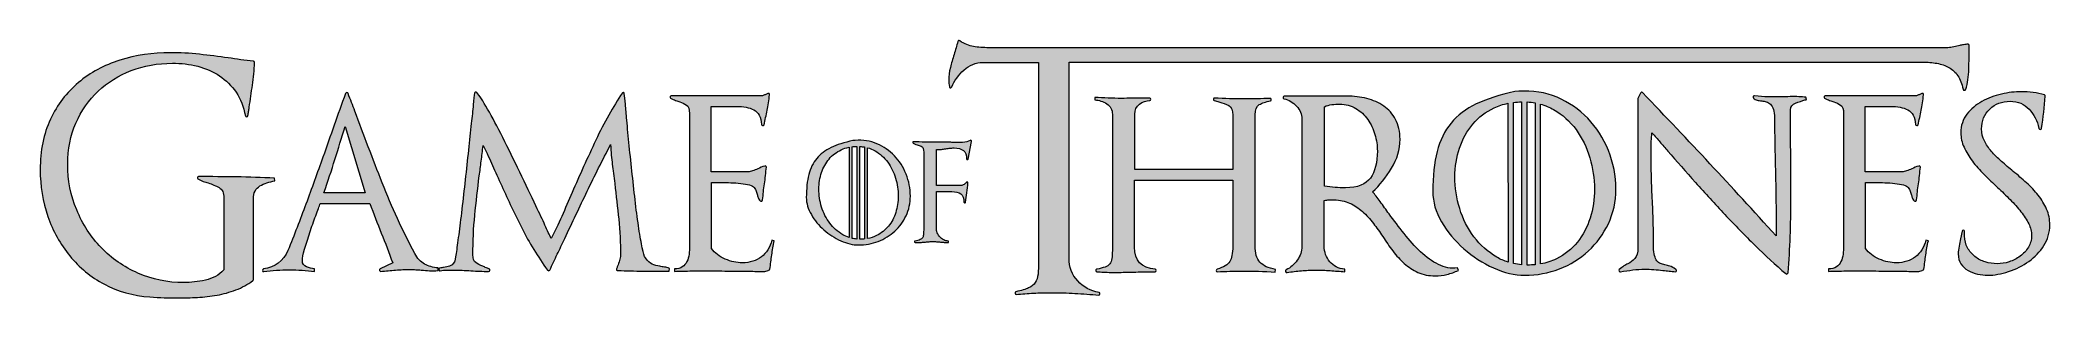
# Model space of a CAD drawing. Header units: inches. Extents: x 31.03 to 37.97, y -28.46 to -27.57.
import ezdxf

# ---------------------------------------------------------------- set-up
doc = ezdxf.new("R2010")
doc.units = ezdxf.units.IN
doc.header["$MEASUREMENT"] = 0
for name, color, linetype in [('Layer 2', 7, 'Continuous'), ('Layer 3', 7, 'Continuous'), ('Layer 4', 7, 'Continuous')]:
    doc.layers.add(name, color=color, linetype=linetype)

msp = doc.modelspace()

# ---------------------------------------------------------------- hatches: boundary and pattern name
at = {"layer": 'Layer 2', "true_color": 0xffffff}
h = msp.add_hatch(color=7, dxfattribs=at)
h.dxf.hatch_style = 2
edge = h.paths.add_edge_path()
edge.add_spline(control_points=[(31.7853, -28.0711), (31.7702, -28.0796), (31.7626, -28.0946), (31.7626, -28.116), (31.7626, -28.116), (31.7626, -28.396), (31.7626, -28.396), (31.7626, -28.3968), (31.7619, -28.3979), (31.7604, -28.3993), (31.7427, -28.4126), (31.7233, -28.4233), (31.7023, -28.4314), (31.6812, -28.4396), (31.6595, -28.4457), (31.637, -28.4497), (31.6144, -28.4537), (31.5919, -28.4563), (31.5694, -28.4575), (31.5469, -28.4586), (31.525, -28.4591), (31.5036, -28.4591), (31.4711, -28.4591), (31.4383, -28.458), (31.4051, -28.4558), (31.3468, -28.4514), (31.2942, -28.4366), (31.2473, -28.4115), (31.2005, -28.3864), (31.1606, -28.3538), (31.1278, -28.3136), (31.095, -28.2733), (31.0697, -28.2276), (31.052, -28.1763), (31.0343, -28.125), (31.0254, -28.071), (31.0254, -28.0141), (31.0254, -27.9485), (31.0372, -27.8903), (31.0608, -27.8398), (31.0844, -27.7893), (31.1167, -27.7468), (31.1577, -27.7125), (31.1986, -27.6782), (31.2464, -27.6524), (31.301, -27.635), (31.3556, -27.6177), (31.4139, -27.609), (31.4759, -27.609), (31.5091, -27.609), (31.5425, -27.6109), (31.5761, -27.6145), (31.6096, -27.6183), (31.6427, -27.6223), (31.6752, -27.6267), (31.6899, -27.6289), (31.7045, -27.6312), (31.7189, -27.6334), (31.7333, -27.6356), (31.7478, -27.6374), (31.7626, -27.6389), (31.7655, -27.6389), (31.767, -27.6404), (31.767, -27.6433), (31.7655, -27.6699), (31.763, -27.6959), (31.7593, -27.7214), (31.7556, -27.7468), (31.7519, -27.7725), (31.7482, -27.7983), (31.7475, -27.8035), (31.7467, -27.8085), (31.746, -27.8132), (31.7453, -27.818), (31.7445, -27.8226), (31.7438, -27.8271), (31.7438, -27.8293), (31.7425, -27.8306), (31.7399, -27.831), (31.7373, -27.8313), (31.7356, -27.8304), (31.7349, -27.8282), (31.729, -27.7965), (31.7183, -27.7692), (31.7028, -27.7463), (31.6873, -27.7234), (31.6683, -27.7044), (31.6458, -27.6893), (31.6233, -27.6741), (31.598, -27.6631), (31.57, -27.6561), (31.542, -27.649), (31.5128, -27.6455), (31.4825, -27.6455), (31.4316, -27.6455), (31.3842, -27.654), (31.3403, -27.671), (31.2964, -27.688), (31.2582, -27.7118), (31.2258, -27.7424), (31.1933, -27.773), (31.1676, -27.8099), (31.1488, -27.8531), (31.13, -27.8963), (31.1206, -27.9437), (31.1206, -27.9953), (31.1206, -28.0514), (31.1309, -28.1043), (31.1516, -28.1542), (31.1723, -28.204), (31.2005, -28.2475), (31.2363, -28.2848), (31.2721, -28.322), (31.3145, -28.3516), (31.3636, -28.3733), (31.4126, -28.3951), (31.4656, -28.406), (31.5224, -28.406), (31.5468, -28.406), (31.5715, -28.4032), (31.5966, -28.3977), (31.6216, -28.3922), (31.6431, -28.3802), (31.6608, -28.3617), (31.6608, -28.3617), (31.6608, -28.1127), (31.6608, -28.1127), (31.6608, -28.0949), (31.6552, -28.083), (31.6442, -28.0767), (31.6331, -28.0704), (31.6205, -28.065), (31.6065, -28.0606), (31.6006, -28.0591), (31.5947, -28.0573), (31.5888, -28.0551), (31.5829, -28.0529), (31.577, -28.0499), (31.5711, -28.0462), (31.5689, -28.0448), (31.5682, -28.0431), (31.5689, -28.0413), (31.5696, -28.0394), (31.5711, -28.0385), (31.5733, -28.0385), (31.6176, -28.0385), (31.6613, -28.0389), (31.7045, -28.0396), (31.7477, -28.0403), (31.7914, -28.0418), (31.8357, -28.044), (31.8357, -28.044), (31.8368, -28.0529), (31.8368, -28.0529), (31.8176, -28.0566), (31.8004, -28.0627), (31.7853, -28.0711)], knot_values=[0, 0, 0, 0, 1, 1, 1, 2, 2, 2, 3, 3, 3, 4, 4, 4, 5, 5, 5, 6, 6, 6, 7, 7, 7, 8, 8, 8, 9, 9, 9, 10, 10, 10, 11, 11, 11, 12, 12, 12, 13, 13, 13, 14, 14, 14, 15, 15, 15, 16, 16, 16, 17, 17, 17, 18, 18, 18, 19, 19, 19, 20, 20, 20, 21, 21, 21, 22, 22, 22, 23, 23, 23, 24, 24, 24, 25, 25, 25, 26, 26, 26, 27, 27, 27, 28, 28, 28, 29, 29, 29, 30, 30, 30, 31, 31, 31, 32, 32, 32, 33, 33, 33, 34, 34, 34, 35, 35, 35, 36, 36, 36, 37, 37, 37, 38, 38, 38, 39, 39, 39, 40, 40, 40, 41, 41, 41, 42, 42, 42, 43, 43, 43, 44, 44, 44, 45, 45, 45, 46, 46, 46, 47, 47, 47, 48, 48, 48, 49, 49, 49, 50, 50, 50, 51, 51, 51, 52, 52, 52, 52], degree=3, periodic=1)
h = msp.add_hatch(color=7, dxfattribs=at)
h.dxf.hatch_style = 2
edge = h.paths.add_edge_path()
edge.add_spline(control_points=[(32.3721, -28.365), (32.3629, -28.3643), (32.3531, -28.3636), (32.3428, -28.3628), (32.3369, -28.3621), (32.3308, -28.3615), (32.3245, -28.3612), (32.3183, -28.3608), (32.3118, -28.3606), (32.3051, -28.3606), (32.2882, -28.3606), (32.2712, -28.3613), (32.2542, -28.3628), (32.2373, -28.3643), (32.2203, -28.3658), (32.2033, -28.3672), (32.2011, -28.3672), (32.1996, -28.3661), (32.1989, -28.3639), (32.1981, -28.3617), (32.1989, -28.3599), (32.2011, -28.3584), (32.2011, -28.3584), (32.2443, -28.3374), (32.2443, -28.3374), (32.2317, -28.3027), (32.2186, -28.2686), (32.205, -28.235), (32.1913, -28.2014), (32.1782, -28.1669), (32.1657, -28.1315), (32.1657, -28.1315), (31.9941, -28.1315), (31.9941, -28.1315), (31.9904, -28.1411), (31.9851, -28.1553), (31.9781, -28.1741), (31.971, -28.1929), (31.9642, -28.2125), (31.9576, -28.2328), (31.951, -28.2531), (31.945, -28.2723), (31.9399, -28.2903), (31.9347, -28.3084), (31.9321, -28.3215), (31.9321, -28.3296), (31.9321, -28.3407), (31.9369, -28.3479), (31.9465, -28.3512), (31.9561, -28.3545), (31.9653, -28.3569), (31.9742, -28.3584), (31.9742, -28.3584), (31.9742, -28.3672), (31.9742, -28.3672), (31.9602, -28.3658), (31.9458, -28.3645), (31.931, -28.3634), (31.9163, -28.3623), (31.9015, -28.3617), (31.8868, -28.3617), (31.872, -28.3617), (31.8572, -28.3623), (31.8425, -28.3634), (31.8277, -28.3645), (31.813, -28.3658), (31.7982, -28.3672), (31.796, -28.368), (31.7947, -28.3669), (31.7943, -28.3639), (31.7939, -28.361), (31.7949, -28.3591), (31.7971, -28.3584), (31.8377, -28.3532), (31.8661, -28.3318), (31.8823, -28.2942), (31.8823, -28.2942), (31.8823, -28.2953), (31.8823, -28.2953), (31.9037, -28.2414), (31.9244, -28.1876), (31.9443, -28.1337), (31.9642, -28.0798), (31.9838, -28.0256), (32.003, -27.971), (32.0163, -27.9341), (32.0292, -27.8974), (32.0417, -27.8608), (32.0543, -27.8243), (32.0675, -27.7876), (32.0816, -27.7507), (32.0823, -27.7485), (32.0838, -27.7474), (32.086, -27.7474), (32.0882, -27.7474), (32.0897, -27.7485), (32.0904, -27.7507), (32.0941, -27.761), (32.098, -27.7712), (32.1021, -27.7811), (32.1061, -27.7911), (32.11, -27.8013), (32.1137, -27.8116), (32.1439, -27.8942), (32.1755, -27.9772), (32.2083, -28.0606), (32.2411, -28.144), (32.2786, -28.2255), (32.3207, -28.3052), (32.3295, -28.3222), (32.3408, -28.3344), (32.3544, -28.3418), (32.3681, -28.3491), (32.3837, -28.3536), (32.4015, -28.355), (32.4015, -28.355), (32.4015, -28.3639), (32.4015, -28.3639), (32.3911, -28.3654), (32.3813, -28.3658), (32.3721, -28.365)], knot_values=[0, 0, 0, 0, 1, 1, 1, 2, 2, 2, 3, 3, 3, 4, 4, 4, 5, 5, 5, 6, 6, 6, 7, 7, 7, 8, 8, 8, 9, 9, 9, 10, 10, 10, 11, 11, 11, 12, 12, 12, 13, 13, 13, 14, 14, 14, 15, 15, 15, 16, 16, 16, 17, 17, 17, 18, 18, 18, 19, 19, 19, 20, 20, 20, 21, 21, 21, 22, 22, 22, 23, 23, 23, 24, 24, 24, 25, 25, 25, 26, 26, 26, 27, 27, 27, 28, 28, 28, 29, 29, 29, 30, 30, 30, 31, 31, 31, 32, 32, 32, 33, 33, 33, 34, 34, 34, 35, 35, 35, 36, 36, 36, 37, 37, 37, 38, 38, 38, 39, 39, 39, 40, 40, 40, 40], degree=3, periodic=1)
edge = h.paths.add_edge_path()
edge.add_spline(control_points=[(32.0805, -27.8647), (32.0679, -27.9038), (32.0559, -27.942), (32.0445, -27.9793), (32.033, -28.0165), (32.0203, -28.0551), (32.0063, -28.095), (32.0063, -28.095), (32.1491, -28.095), (32.1491, -28.095), (32.1491, -28.095), (32.0805, -27.8647), (32.0805, -27.8647)], knot_values=[0, 0, 0, 0, 1, 1, 1, 2, 2, 2, 3, 3, 3, 4, 4, 4, 4], degree=3, periodic=1)
h = msp.add_hatch(color=7, dxfattribs=at)
h.dxf.hatch_style = 2
edge = h.paths.add_edge_path()
edge.add_spline(control_points=[(33.2003, -28.3661), (33.1707, -28.3661), (33.1408, -28.3661), (33.1106, -28.3661), (33.0811, -28.3661), (33.0519, -28.3654), (33.0232, -28.3639), (33.0187, -28.3639), (33.0172, -28.3621), (33.0187, -28.3584), (33.0194, -28.3569), (33.02, -28.3554), (33.0204, -28.354), (33.0207, -28.3525), (33.0213, -28.351), (33.022, -28.3495), (33.0243, -28.3429), (33.0265, -28.3362), (33.0287, -28.3296), (33.0309, -28.323), (33.032, -28.3167), (33.032, -28.3108), (33.032, -28.2687), (33.0299, -28.2272), (33.0259, -28.1863), (33.0218, -28.1453), (33.0172, -28.1042), (33.0121, -28.0629), (33.0091, -28.0378), (33.0063, -28.0154), (33.0038, -27.9959), (33.0012, -27.9763), (32.9991, -27.9536), (32.9977, -27.9278), (32.9696, -27.9817), (32.9427, -28.0356), (32.9169, -28.0894), (32.891, -28.1433), (32.8652, -28.1979), (32.8394, -28.2532), (32.8305, -28.2717), (32.8219, -28.29), (32.8134, -28.308), (32.8049, -28.3261), (32.7962, -28.3444), (32.7874, -28.3628), (32.7866, -28.3643), (32.7855, -28.365), (32.7841, -28.365), (32.7826, -28.365), (32.7811, -28.3643), (32.7796, -28.3628), (32.7457, -28.3156), (32.7163, -28.2674), (32.6916, -28.2184), (32.6669, -28.1693), (32.6435, -28.12), (32.6213, -28.0706), (32.6095, -28.0448), (32.599, -28.0213), (32.5898, -28.0003), (32.5806, -27.9793), (32.5697, -27.9562), (32.5571, -27.9311), (32.5549, -27.9496), (32.5527, -27.9675), (32.5505, -27.9848), (32.5483, -28.0022), (32.5461, -28.0193), (32.5438, -28.0363), (32.5379, -28.082), (32.5328, -28.1274), (32.5284, -28.1724), (32.5239, -28.2174), (32.5217, -28.2632), (32.5217, -28.3097), (32.5217, -28.323), (32.525, -28.332), (32.5317, -28.3368), (32.5383, -28.3416), (32.5464, -28.3459), (32.556, -28.3495), (32.559, -28.351), (32.563, -28.3527), (32.5682, -28.3545), (32.5734, -28.3564), (32.5767, -28.3577), (32.5782, -28.3584), (32.5804, -28.3598), (32.5811, -28.3617), (32.5804, -28.3639), (32.5796, -28.3661), (32.5782, -28.3672), (32.576, -28.3672), (32.5656, -28.3672), (32.5555, -28.3671), (32.5455, -28.3667), (32.5355, -28.3663), (32.5254, -28.3658), (32.5151, -28.365), (32.5047, -28.3643), (32.4944, -28.3637), (32.4841, -28.3634), (32.4737, -28.363), (32.4634, -28.3628), (32.4531, -28.3628), (32.4457, -28.3628), (32.4383, -28.3628), (32.4309, -28.3628), (32.4243, -28.3628), (32.4169, -28.3636), (32.4088, -28.365), (32.4066, -28.3658), (32.4051, -28.3647), (32.4044, -28.3617), (32.4036, -28.3588), (32.4044, -28.3569), (32.4066, -28.3562), (32.4125, -28.3547), (32.4169, -28.354), (32.4199, -28.354), (32.428, -28.3525), (32.435, -28.3508), (32.4409, -28.349), (32.4468, -28.3471), (32.4524, -28.3422), (32.4575, -28.334), (32.459, -28.3318), (32.461, -28.3222), (32.4636, -28.3053), (32.4662, -28.2883), (32.4691, -28.2667), (32.4725, -28.2405), (32.4758, -28.2143), (32.4795, -28.1846), (32.4835, -28.1514), (32.4876, -28.1182), (32.4914, -28.0843), (32.4951, -28.0496), (32.4988, -28.0149), (32.5025, -27.9808), (32.5062, -27.9472), (32.5099, -27.9136), (32.5132, -27.8828), (32.5162, -27.8547), (32.5191, -27.8304), (32.5213, -27.8088), (32.5228, -27.79), (32.5243, -27.7712), (32.5258, -27.7577), (32.5272, -27.7496), (32.5272, -27.7474), (32.5282, -27.7461), (32.53, -27.7457), (32.5318, -27.7454), (32.5335, -27.7459), (32.535, -27.7474), (32.5438, -27.757), (32.5564, -27.776), (32.5726, -27.8044), (32.5889, -27.8328), (32.6064, -27.8658), (32.6252, -27.9034), (32.644, -27.9411), (32.6636, -27.9809), (32.6839, -28.023), (32.7042, -28.065), (32.7228, -28.1042), (32.7398, -28.1403), (32.7523, -28.1662), (32.7626, -28.1883), (32.7708, -28.2067), (32.7789, -28.2252), (32.7863, -28.2407), (32.7929, -28.2532), (32.8047, -28.2296), (32.8167, -28.204), (32.8289, -28.1763), (32.841, -28.1486), (32.853, -28.1211), (32.8648, -28.0938), (32.8907, -28.0341), (32.918, -27.9736), (32.9468, -27.9123), (32.9755, -27.8511), (33.0061, -27.7965), (33.0386, -27.7485), (33.0401, -27.747), (33.0416, -27.7465), (33.043, -27.7468), (33.0445, -27.7472), (33.0453, -27.7485), (33.0453, -27.7507), (33.0467, -27.7596), (33.048, -27.7719), (33.0492, -27.7878), (33.0503, -27.8037), (33.0519, -27.8219), (33.0541, -27.8426), (33.0563, -27.8699), (33.0591, -27.8998), (33.0624, -27.9322), (33.0657, -27.9647), (33.0692, -27.9979), (33.0729, -28.0318), (33.0766, -28.0658), (33.0803, -28.0988), (33.084, -28.1309), (33.0877, -28.163), (33.0916, -28.1923), (33.0956, -28.2189), (33.0997, -28.2455), (33.1036, -28.2678), (33.1073, -28.2859), (33.1109, -28.304), (33.1146, -28.3152), (33.1183, -28.3196), (33.1264, -28.3315), (33.1342, -28.339), (33.1416, -28.3423), (33.1489, -28.3457), (33.1578, -28.3481), (33.1681, -28.3495), (33.1733, -28.351), (33.1787, -28.3519), (33.1842, -28.3523), (33.1897, -28.3527), (33.1954, -28.3543), (33.2013, -28.3573), (33.2013, -28.3573), (33.2003, -28.3661), (33.2003, -28.3661)], knot_values=[0, 0, 0, 0, 1, 1, 1, 2, 2, 2, 3, 3, 3, 4, 4, 4, 5, 5, 5, 6, 6, 6, 7, 7, 7, 8, 8, 8, 9, 9, 9, 10, 10, 10, 11, 11, 11, 12, 12, 12, 13, 13, 13, 14, 14, 14, 15, 15, 15, 16, 16, 16, 17, 17, 17, 18, 18, 18, 19, 19, 19, 20, 20, 20, 21, 21, 21, 22, 22, 22, 23, 23, 23, 24, 24, 24, 25, 25, 25, 26, 26, 26, 27, 27, 27, 28, 28, 28, 29, 29, 29, 30, 30, 30, 31, 31, 31, 32, 32, 32, 33, 33, 33, 34, 34, 34, 35, 35, 35, 36, 36, 36, 37, 37, 37, 38, 38, 38, 39, 39, 39, 40, 40, 40, 41, 41, 41, 42, 42, 42, 43, 43, 43, 44, 44, 44, 45, 45, 45, 46, 46, 46, 47, 47, 47, 48, 48, 48, 49, 49, 49, 50, 50, 50, 51, 51, 51, 52, 52, 52, 53, 53, 53, 54, 54, 54, 55, 55, 55, 56, 56, 56, 57, 57, 57, 58, 58, 58, 59, 59, 59, 60, 60, 60, 61, 61, 61, 62, 62, 62, 63, 63, 63, 64, 64, 64, 65, 65, 65, 66, 66, 66, 67, 67, 67, 68, 68, 68, 69, 69, 69, 70, 70, 70, 71, 71, 71, 72, 72, 72, 73, 73, 73, 74, 74, 74, 75, 75, 75, 76, 76, 76, 77, 77, 77, 77], degree=3, periodic=1)
h = msp.add_hatch(color=7, dxfattribs=at)
h.dxf.hatch_style = 2
edge = h.paths.add_edge_path()
edge.add_spline(control_points=[(33.5552, -28.3102), (33.553, -28.3261), (33.5508, -28.3425), (33.5486, -28.3595), (33.5486, -28.3617), (33.5471, -28.3628), (33.5441, -28.3628), (33.5441, -28.3628), (33.543, -28.3639), (33.543, -28.3639), (33.5371, -28.3661), (33.5323, -28.3672), (33.5286, -28.3672), (33.5117, -28.3672), (33.4945, -28.3671), (33.4772, -28.3667), (33.4598, -28.3663), (33.4427, -28.3661), (33.4257, -28.3661), (33.4109, -28.3661), (33.3966, -28.366), (33.3825, -28.3656), (33.3685, -28.3652), (33.3541, -28.365), (33.3394, -28.365), (33.3194, -28.365), (33.2993, -28.3652), (33.279, -28.3656), (33.2587, -28.366), (33.2386, -28.3665), (33.2187, -28.3672), (33.2187, -28.3672), (33.2187, -28.3584), (33.2187, -28.3584), (33.2298, -28.3584), (33.2388, -28.356), (33.2458, -28.3512), (33.2528, -28.3464), (33.2582, -28.3403), (33.2619, -28.3329), (33.2656, -28.3255), (33.268, -28.3172), (33.2691, -28.308), (33.2702, -28.2988), (33.2707, -28.2894), (33.2707, -28.2798), (33.2707, -28.2798), (33.2707, -27.8193), (33.2707, -27.8193), (33.2707, -27.8046), (33.2672, -27.795), (33.2602, -27.7906), (33.2532, -27.7861), (33.2456, -27.7824), (33.2375, -27.7795), (33.2331, -27.778), (33.2281, -27.7764), (33.2226, -27.7745), (33.2171, -27.7727), (33.2113, -27.7699), (33.2054, -27.7662), (33.2039, -27.7647), (33.2034, -27.7631), (33.2038, -27.7612), (33.2041, -27.7594), (33.2054, -27.7585), (33.2076, -27.7585), (33.2076, -27.7585), (33.5231, -27.7585), (33.5231, -27.7585), (33.5261, -27.757), (33.5292, -27.7557), (33.5325, -27.7546), (33.5358, -27.7535), (33.539, -27.7522), (33.5419, -27.7507), (33.5456, -27.7492), (33.5474, -27.7507), (33.5474, -27.7551), (33.5452, -27.7743), (33.5425, -27.7922), (33.5391, -27.8088), (33.5358, -27.8254), (33.5323, -27.8422), (33.5286, -27.8592), (33.5279, -27.8614), (33.5262, -27.8623), (33.5237, -27.8619), (33.5211, -27.8616), (33.5198, -27.8603), (33.5198, -27.8581), (33.5183, -27.8322), (33.5094, -27.8153), (33.4932, -27.8071), (33.477, -27.799), (33.457, -27.795), (33.4334, -27.795), (33.4334, -27.795), (33.346, -27.795), (33.346, -27.795), (33.346, -27.795), (33.346, -28.0219), (33.346, -28.0219), (33.346, -28.0219), (33.4744, -28.0219), (33.4744, -28.0219), (33.4781, -28.0219), (33.4829, -28.0208), (33.4888, -28.0186), (33.4947, -28.0163), (33.5006, -28.0141), (33.5065, -28.0119), (33.5146, -28.0075), (33.5227, -28.0042), (33.5309, -28.002), (33.5345, -28.0005), (33.5364, -28.002), (33.5364, -28.0064), (33.5356, -28.0152), (33.5347, -28.0248), (33.5336, -28.0352), (33.5325, -28.0455), (33.5312, -28.0551), (33.5297, -28.0639), (33.5282, -28.0728), (33.5271, -28.082), (33.5264, -28.0916), (33.5257, -28.1012), (33.5246, -28.1104), (33.5231, -28.1193), (33.5231, -28.1215), (33.5222, -28.123), (33.5203, -28.1237), (33.5185, -28.1245), (33.5168, -28.1241), (33.5154, -28.1226), (33.5116, -28.1189), (33.5093, -28.1152), (33.5082, -28.1115), (33.5071, -28.1079), (33.5058, -28.1038), (33.5043, -28.0994), (33.5028, -28.0949), (33.5013, -28.0905), (33.4999, -28.0861), (33.4984, -28.0817), (33.4958, -28.0776), (33.4921, -28.0739), (33.4884, -28.0702), (33.4816, -28.0675), (33.4716, -28.0656), (33.4617, -28.0638), (33.451, -28.0623), (33.4395, -28.0612), (33.4281, -28.0601), (33.4168, -28.0595), (33.4058, -28.0595), (33.3947, -28.0595), (33.3862, -28.0595), (33.3803, -28.0595), (33.3803, -28.0595), (33.3471, -28.0595), (33.3471, -28.0595), (33.3471, -28.0595), (33.3471, -28.2875), (33.3471, -28.2875), (33.3582, -28.3038), (33.3738, -28.3161), (33.3941, -28.3246), (33.4144, -28.3331), (33.4341, -28.3374), (33.4533, -28.3374), (33.4792, -28.3374), (33.5011, -28.3305), (33.5192, -28.3169), (33.5373, -28.3032), (33.5493, -28.2839), (33.5552, -28.2588), (33.5552, -28.2588), (33.564, -28.261), (33.564, -28.261), (33.5604, -28.278), (33.5574, -28.2944), (33.5552, -28.3102)], knot_values=[0, 0, 0, 0, 1, 1, 1, 2, 2, 2, 3, 3, 3, 4, 4, 4, 5, 5, 5, 6, 6, 6, 7, 7, 7, 8, 8, 8, 9, 9, 9, 10, 10, 10, 11, 11, 11, 12, 12, 12, 13, 13, 13, 14, 14, 14, 15, 15, 15, 16, 16, 16, 17, 17, 17, 18, 18, 18, 19, 19, 19, 20, 20, 20, 21, 21, 21, 22, 22, 22, 23, 23, 23, 24, 24, 24, 25, 25, 25, 26, 26, 26, 27, 27, 27, 28, 28, 28, 29, 29, 29, 30, 30, 30, 31, 31, 31, 32, 32, 32, 33, 33, 33, 34, 34, 34, 35, 35, 35, 36, 36, 36, 37, 37, 37, 38, 38, 38, 39, 39, 39, 40, 40, 40, 41, 41, 41, 42, 42, 42, 43, 43, 43, 44, 44, 44, 45, 45, 45, 46, 46, 46, 47, 47, 47, 48, 48, 48, 49, 49, 49, 50, 50, 50, 51, 51, 51, 52, 52, 52, 53, 53, 53, 54, 54, 54, 55, 55, 55, 56, 56, 56, 57, 57, 57, 58, 58, 58, 59, 59, 59, 60, 60, 60, 61, 61, 61, 61], degree=3, periodic=1)
at = {"layer": 'Layer 3', "true_color": 0xffffff}
h = msp.add_hatch(color=7, dxfattribs=at)
h.dxf.hatch_style = 2
edge = h.paths.add_edge_path()
edge.add_spline(control_points=[(34.0197, -28.174), (34.0099, -28.1947), (33.9968, -28.2126), (33.9804, -28.2277), (33.964, -28.2428), (33.9451, -28.2546), (33.9235, -28.263), (33.9019, -28.2714), (33.8791, -28.2755), (33.8552, -28.2755), (33.8355, -28.2755), (33.815, -28.2707), (33.7939, -28.2611), (33.7727, -28.2514), (33.7533, -28.2389), (33.7357, -28.2233), (33.7181, -28.2078), (33.7035, -28.1902), (33.692, -28.1705), (33.6804, -28.1508), (33.6747, -28.1309), (33.6747, -28.1107), (33.6747, -28.0801), (33.6775, -28.0538), (33.6832, -28.0318), (33.6888, -28.0097), (33.6979, -27.9911), (33.7105, -27.9758), (33.7231, -27.9605), (33.7397, -27.9479), (33.7602, -27.938), (33.7808, -27.9282), (33.8059, -27.9201), (33.8357, -27.9138), (33.8357, -27.9138), (33.8439, -27.9132), (33.8439, -27.9132), (33.8707, -27.9111), (33.8957, -27.915), (33.9188, -27.9248), (33.9418, -27.9347), (33.962, -27.9485), (33.9792, -27.9663), (33.9963, -27.9842), (34.0099, -28.0053), (34.0197, -28.0296), (34.0296, -28.0539), (34.0345, -28.0795), (34.0345, -28.1063), (34.0345, -28.1307), (34.0296, -28.1532), (34.0197, -28.174)], knot_values=[0, 0, 0, 0, 1, 1, 1, 2, 2, 2, 3, 3, 3, 4, 4, 4, 5, 5, 5, 6, 6, 6, 7, 7, 7, 8, 8, 8, 9, 9, 9, 10, 10, 10, 11, 11, 11, 12, 12, 12, 13, 13, 13, 14, 14, 14, 15, 15, 15, 16, 16, 16, 17, 17, 17, 17], degree=3, periodic=1)
edge = h.paths.add_edge_path()
edge.add_spline(control_points=[(33.849, -27.934), (33.8436, -27.9341), (33.8384, -27.9344), (33.8333, -27.935), (33.8333, -27.935), (33.8333, -28.2526), (33.8333, -28.2526), (33.8384, -28.2537), (33.8436, -28.2545), (33.849, -28.2549), (33.849, -28.2549), (33.849, -27.934), (33.849, -27.934)], knot_values=[0, 0, 0, 0, 1, 1, 1, 2, 2, 2, 3, 3, 3, 4, 4, 4, 4], degree=3, periodic=1)
edge = h.paths.add_edge_path()
edge.add_spline(control_points=[(33.8864, -28.2533), (33.8977, -28.2513), (33.908, -28.2479), (33.9175, -28.2432), (33.9339, -28.235), (33.9476, -28.2241), (33.9587, -28.2104), (33.9698, -28.1968), (33.9782, -28.181), (33.9839, -28.1629), (33.9895, -28.1449), (33.9924, -28.1258), (33.9924, -28.1057), (33.9924, -28.0851), (33.9893, -28.0646), (33.9832, -28.044), (33.9772, -28.0235), (33.9682, -28.005), (33.9562, -27.9887), (33.9442, -27.9723), (33.9296, -27.9591), (33.9122, -27.949), (33.9041, -27.9444), (33.8956, -27.9408), (33.8864, -27.9383), (33.8864, -27.9383), (33.8864, -28.2533), (33.8864, -28.2533), (33.8864, -28.2533), (33.8864, -28.2533), (33.8864, -28.2533)], knot_values=[0, 0, 0, 0, 1, 1, 1, 2, 2, 2, 3, 3, 3, 4, 4, 4, 5, 5, 5, 6, 6, 6, 7, 7, 7, 8, 8, 8, 9, 9, 9, 10, 10, 10, 10], degree=3, periodic=1)
edge = h.paths.add_edge_path()
edge.add_spline(control_points=[(33.8755, -27.9359), (33.8705, -27.935), (33.8652, -27.9344), (33.8599, -27.9341), (33.8599, -27.9341), (33.8599, -28.2554), (33.8599, -28.2554), (33.8602, -28.2554), (33.8606, -28.2554), (33.8609, -28.2554), (33.8659, -28.2554), (33.8708, -28.2552), (33.8755, -28.2547), (33.8755, -28.2547), (33.8755, -27.9359), (33.8755, -27.9359)], knot_values=[0, 0, 0, 0, 1, 1, 1, 2, 2, 2, 3, 3, 3, 4, 4, 4, 5, 5, 5, 5], degree=3, periodic=1)
edge = h.paths.add_edge_path()
edge.add_spline(control_points=[(33.8225, -27.9367), (33.8127, -27.9387), (33.8036, -27.9416), (33.7951, -27.9456), (33.7786, -27.9534), (33.7646, -27.9641), (33.7533, -27.9777), (33.742, -27.9913), (33.7333, -28.007), (33.7272, -28.0248), (33.7211, -28.0427), (33.7181, -28.0617), (33.7181, -28.0818), (33.7181, -28.1028), (33.7212, -28.1235), (33.7275, -28.1441), (33.7338, -28.1646), (33.7431, -28.1832), (33.7555, -28.1997), (33.7679, -28.2163), (33.7829, -28.2297), (33.8005, -28.24), (33.8074, -28.2441), (33.8148, -28.2473), (33.8225, -28.2498), (33.8225, -28.2498), (33.8225, -27.9367), (33.8225, -27.9367)], knot_values=[0, 0, 0, 0, 1, 1, 1, 2, 2, 2, 3, 3, 3, 4, 4, 4, 5, 5, 5, 6, 6, 6, 7, 7, 7, 8, 8, 8, 9, 9, 9, 9], degree=3, periodic=1)
h = msp.add_hatch(color=7, dxfattribs=at)
h.dxf.hatch_style = 2
edge = h.paths.add_edge_path()
edge.add_spline(control_points=[(34.2342, -27.978), (34.2338, -27.9793), (34.2328, -27.9799), (34.2313, -27.9796), (34.2299, -27.9794), (34.2291, -27.9787), (34.2291, -27.9774), (34.2291, -27.9634), (34.2253, -27.9536), (34.2177, -27.9479), (34.2101, -27.9422), (34.1995, -27.9393), (34.1859, -27.9393), (34.18, -27.9393), (34.1744, -27.9396), (34.1691, -27.9403), (34.1638, -27.9409), (34.1582, -27.9416), (34.1523, -27.9425), (34.148, -27.9433), (34.1434, -27.944), (34.1383, -27.9444), (34.1332, -27.9448), (34.1286, -27.945), (34.1243, -27.945), (34.1243, -27.945), (34.1243, -28.0695), (34.1243, -28.0695), (34.1243, -28.0695), (34.2101, -28.0695), (34.2101, -28.0695), (34.213, -28.0695), (34.2164, -28.0682), (34.2202, -28.0657), (34.224, -28.0631), (34.227, -28.0606), (34.2291, -28.0581), (34.23, -28.0572), (34.2309, -28.057), (34.232, -28.0574), (34.233, -28.0578), (34.2336, -28.0587), (34.2336, -28.0599), (34.2327, -28.0718), (34.2315, -28.0834), (34.2301, -28.0946), (34.2286, -28.1058), (34.2268, -28.1169), (34.2247, -28.1279), (34.2242, -28.1292), (34.2233, -28.1297), (34.2218, -28.1295), (34.2203, -28.1293), (34.2196, -28.1285), (34.2196, -28.1273), (34.22, -28.1133), (34.2165, -28.1037), (34.2091, -28.0984), (34.2017, -28.0931), (34.1912, -28.0904), (34.1777, -28.0904), (34.1777, -28.0904), (34.1243, -28.0904), (34.1243, -28.0904), (34.1243, -28.0904), (34.1243, -28.2174), (34.1243, -28.2174), (34.1243, -28.2225), (34.1254, -28.2278), (34.1275, -28.2333), (34.1296, -28.2388), (34.1326, -28.2437), (34.1364, -28.2479), (34.1402, -28.2522), (34.1447, -28.2555), (34.1497, -28.2581), (34.1548, -28.2606), (34.1603, -28.2619), (34.1662, -28.2619), (34.1662, -28.2619), (34.1662, -28.267), (34.1662, -28.267), (34.1662, -28.267), (34.1618, -28.267), (34.1618, -28.267), (34.1571, -28.267), (34.1527, -28.2667), (34.1485, -28.2663), (34.1442, -28.2659), (34.1398, -28.2655), (34.1351, -28.2651), (34.1305, -28.2646), (34.126, -28.2643), (34.1218, -28.2641), (34.1176, -28.2639), (34.1133, -28.2638), (34.1091, -28.2638), (34.1049, -28.2638), (34.1006, -28.264), (34.0964, -28.2644), (34.0922, -28.2649), (34.0879, -28.2653), (34.0837, -28.2657), (34.0786, -28.2661), (34.0736, -28.2664), (34.0688, -28.2666), (34.0639, -28.2669), (34.0591, -28.267), (34.0545, -28.267), (34.0545, -28.267), (34.0507, -28.267), (34.0507, -28.267), (34.0494, -28.267), (34.0487, -28.2662), (34.0485, -28.2647), (34.0482, -28.2633), (34.0488, -28.2623), (34.0501, -28.2619), (34.0577, -28.2606), (34.0636, -28.259), (34.0678, -28.2571), (34.072, -28.2552), (34.0751, -28.2527), (34.077, -28.2495), (34.079, -28.2463), (34.08, -28.2423), (34.0802, -28.2374), (34.0804, -28.2326), (34.0805, -28.2263), (34.0805, -28.2187), (34.0805, -28.2187), (34.0805, -27.9533), (34.0805, -27.9533), (34.0805, -27.9435), (34.0786, -27.9375), (34.0748, -27.9352), (34.071, -27.9329), (34.0666, -27.9311), (34.0615, -27.9298), (34.0594, -27.9289), (34.0567, -27.928), (34.0536, -27.9269), (34.0504, -27.9259), (34.0471, -27.9243), (34.0437, -27.9222), (34.0425, -27.9213), (34.042, -27.9204), (34.0425, -27.9193), (34.0429, -27.9183), (34.0437, -27.9177), (34.045, -27.9177), (34.0717, -27.919), (34.0985, -27.9196), (34.1256, -27.9196), (34.1256, -27.9196), (34.1707, -27.9196), (34.1707, -27.9196), (34.1728, -27.9196), (34.175, -27.9197), (34.1774, -27.9199), (34.1797, -27.9201), (34.1821, -27.9203), (34.1847, -27.9203), (34.1944, -27.9207), (34.2045, -27.9207), (34.2148, -27.9203), (34.2252, -27.9198), (34.2342, -27.9175), (34.2418, -27.9133), (34.2427, -27.9124), (34.2436, -27.9124), (34.2447, -27.9133), (34.2457, -27.9141), (34.2461, -27.9152), (34.2456, -27.9164), (34.2456, -27.9164), (34.2342, -27.978), (34.2342, -27.978)], knot_values=[0, 0, 0, 0, 1, 1, 1, 2, 2, 2, 3, 3, 3, 4, 4, 4, 5, 5, 5, 6, 6, 6, 7, 7, 7, 8, 8, 8, 9, 9, 9, 10, 10, 10, 11, 11, 11, 12, 12, 12, 13, 13, 13, 14, 14, 14, 15, 15, 15, 16, 16, 16, 17, 17, 17, 18, 18, 18, 19, 19, 19, 20, 20, 20, 21, 21, 21, 22, 22, 22, 23, 23, 23, 24, 24, 24, 25, 25, 25, 26, 26, 26, 27, 27, 27, 28, 28, 28, 29, 29, 29, 30, 30, 30, 31, 31, 31, 32, 32, 32, 33, 33, 33, 34, 34, 34, 35, 35, 35, 36, 36, 36, 37, 37, 37, 38, 38, 38, 39, 39, 39, 40, 40, 40, 41, 41, 41, 42, 42, 42, 43, 43, 43, 44, 44, 44, 45, 45, 45, 46, 46, 46, 47, 47, 47, 48, 48, 48, 49, 49, 49, 50, 50, 50, 51, 51, 51, 52, 52, 52, 53, 53, 53, 54, 54, 54, 55, 55, 55, 56, 56, 56, 57, 57, 57, 58, 58, 58, 59, 59, 59, 59], degree=3, periodic=1)
at = {"layer": 'Layer 4', "true_color": 0xffffff}
h = msp.add_hatch(color=7, dxfattribs=at)
h.dxf.hatch_style = 2
edge = h.paths.add_edge_path()
edge.add_spline(control_points=[(37.6946, -27.6655), (37.6938, -27.6915), (37.6903, -27.715), (37.6841, -27.7359), (37.6833, -27.7382), (37.6818, -27.7394), (37.6795, -27.7394), (37.6771, -27.7394), (37.6756, -27.7382), (37.6748, -27.7359), (37.6709, -27.7165), (37.6649, -27.7008), (37.6568, -27.6888), (37.6486, -27.6768), (37.6383, -27.6673), (37.6259, -27.6603), (37.6135, -27.6533), (37.5996, -27.6485), (37.5841, -27.6458), (37.5685, -27.6431), (37.5522, -27.6417), (37.5352, -27.6417), (37.5352, -27.6417), (34.5834, -27.6417), (34.5834, -27.6417), (34.5834, -27.6417), (34.5834, -28.3212), (34.5834, -28.3212), (34.5834, -28.3522), (34.5933, -28.3786), (34.6131, -28.4003), (34.6328, -28.422), (34.6575, -28.4352), (34.6869, -28.4399), (34.6893, -28.4406), (34.6902, -28.4424), (34.6898, -28.4451), (34.6895, -28.4478), (34.6881, -28.4492), (34.6858, -28.4492), (34.6586, -28.4468), (34.6313, -28.4449), (34.6037, -28.4433), (34.5762, -28.4418), (34.5485, -28.441), (34.5205, -28.441), (34.5004, -28.441), (34.4804, -28.4416), (34.4606, -28.4427), (34.4408, -28.4439), (34.4209, -28.4453), (34.4007, -28.4468), (34.3984, -28.4468), (34.397, -28.4455), (34.3966, -28.4427), (34.3962, -28.4401), (34.3972, -28.4383), (34.3996, -28.4375), (34.4182, -28.4336), (34.4327, -28.4294), (34.4432, -28.4247), (34.4536, -28.4201), (34.4614, -28.4139), (34.4665, -28.4061), (34.4715, -28.3984), (34.4746, -28.3885), (34.4758, -28.3764), (34.4769, -28.3644), (34.4775, -28.3491), (34.4775, -28.3305), (34.4775, -28.3305), (34.4775, -27.6428), (34.4775, -27.6428), (34.4775, -27.6428), (34.2855, -27.6428), (34.2855, -27.6428), (34.2607, -27.6428), (34.2388, -27.6516), (34.2198, -27.669), (34.2008, -27.6865), (34.1866, -27.7061), (34.1773, -27.7278), (34.1758, -27.7301), (34.174, -27.7311), (34.1721, -27.7307), (34.1702, -27.7303), (34.1692, -27.7289), (34.1692, -27.7266), (34.1676, -27.7189), (34.1669, -27.7119), (34.1669, -27.7057), (34.1669, -27.6902), (34.1688, -27.675), (34.1727, -27.6603), (34.1766, -27.6456), (34.1808, -27.6305), (34.1855, -27.6149), (34.1878, -27.6072), (34.1901, -27.5996), (34.1925, -27.5922), (34.1948, -27.5849), (34.1967, -27.5777), (34.1983, -27.5707), (34.1998, -27.5661), (34.2022, -27.5653), (34.2053, -27.5684), (34.2216, -27.5785), (34.2375, -27.5849), (34.253, -27.5876), (34.2685, -27.5903), (34.2863, -27.5917), (34.3065, -27.5917), (34.3065, -27.5917), (37.6225, -27.5917), (37.6225, -27.5917), (37.6287, -27.5917), (37.6354, -27.5907), (37.6428, -27.5887), (37.6502, -27.5868), (37.657, -27.5851), (37.6632, -27.5835), (37.6671, -27.5827), (37.6715, -27.582), (37.6766, -27.5812), (37.6816, -27.5804), (37.6868, -27.5796), (37.6923, -27.5789), (37.6946, -27.5789), (37.6958, -27.5804), (37.6958, -27.5835), (37.6958, -27.5835), (37.6958, -27.5928), (37.6958, -27.5928), (37.6957, -27.6153), (37.6953, -27.6395), (37.6946, -27.6655)], knot_values=[0, 0, 0, 0, 1, 1, 1, 2, 2, 2, 3, 3, 3, 4, 4, 4, 5, 5, 5, 6, 6, 6, 7, 7, 7, 8, 8, 8, 9, 9, 9, 10, 10, 10, 11, 11, 11, 12, 12, 12, 13, 13, 13, 14, 14, 14, 15, 15, 15, 16, 16, 16, 17, 17, 17, 18, 18, 18, 19, 19, 19, 20, 20, 20, 21, 21, 21, 22, 22, 22, 23, 23, 23, 24, 24, 24, 25, 25, 25, 26, 26, 26, 27, 27, 27, 28, 28, 28, 29, 29, 29, 30, 30, 30, 31, 31, 31, 32, 32, 32, 33, 33, 33, 34, 34, 34, 35, 35, 35, 36, 36, 36, 37, 37, 37, 38, 38, 38, 39, 39, 39, 40, 40, 40, 41, 41, 41, 42, 42, 42, 43, 43, 43, 44, 44, 44, 45, 45, 45, 45], degree=3, periodic=1)
h = msp.add_hatch(color=7, dxfattribs=at)
h.dxf.hatch_style = 2
edge = h.paths.add_edge_path()
edge.add_spline(control_points=[(35.2963, -28.3695), (35.2572, -28.3672), (35.2185, -28.3661), (35.1801, -28.3661), (35.1661, -28.3661), (35.1522, -28.3663), (35.1386, -28.3667), (35.1249, -28.3671), (35.1107, -28.3676), (35.096, -28.3683), (35.0938, -28.3683), (35.0925, -28.3671), (35.0921, -28.3645), (35.0917, -28.3619), (35.0927, -28.3602), (35.0949, -28.3595), (35.1177, -28.3528), (35.1325, -28.344), (35.1391, -28.3329), (35.1458, -28.3219), (35.1491, -28.3045), (35.1491, -28.2809), (35.1491, -28.2809), (35.1491, -28.0507), (35.1491, -28.0507), (35.1491, -28.0507), (34.8093, -28.0507), (34.8093, -28.0507), (34.8093, -28.0507), (34.8093, -28.2831), (34.8093, -28.2831), (34.8093, -28.3296), (34.8333, -28.3551), (34.8813, -28.3595), (34.8835, -28.3595), (34.8846, -28.361), (34.8846, -28.3639), (34.8846, -28.3669), (34.8835, -28.3683), (34.8813, -28.3683), (34.8695, -28.3683), (34.858, -28.3683), (34.847, -28.3683), (34.8366, -28.3683), (34.8255, -28.3687), (34.8137, -28.3695), (34.8056, -28.3695), (34.7962, -28.3696), (34.7855, -28.37), (34.7748, -28.3704), (34.7654, -28.3705), (34.7573, -28.3705), (34.7484, -28.3705), (34.7392, -28.3705), (34.7296, -28.3705), (34.72, -28.3705), (34.7104, -28.3702), (34.7008, -28.3695), (34.6979, -28.3695), (34.6944, -28.3693), (34.6903, -28.3689), (34.6863, -28.3685), (34.6828, -28.3683), (34.6798, -28.3683), (34.6776, -28.3683), (34.6763, -28.3671), (34.6759, -28.3645), (34.6755, -28.3619), (34.6765, -28.3602), (34.6787, -28.3595), (34.6905, -28.3573), (34.7001, -28.3549), (34.7075, -28.3523), (34.7148, -28.3497), (34.7204, -28.346), (34.7241, -28.3412), (34.7278, -28.3364), (34.7302, -28.3303), (34.7313, -28.323), (34.7324, -28.3156), (34.7329, -28.306), (34.7329, -28.2942), (34.7329, -28.2942), (34.7329, -27.8227), (34.7329, -27.8227), (34.7329, -27.8064), (34.7265, -27.7943), (34.7136, -27.7861), (34.7007, -27.778), (34.6868, -27.7736), (34.6721, -27.7728), (34.6721, -27.7728), (34.6721, -27.764), (34.6721, -27.764), (34.7031, -27.7662), (34.7337, -27.7673), (34.7639, -27.7673), (34.7765, -27.7673), (34.789, -27.7671), (34.8016, -27.7668), (34.8141, -27.7664), (34.8266, -27.7662), (34.8392, -27.7662), (34.8392, -27.7662), (34.8624, -27.7662), (34.8624, -27.7662), (34.8647, -27.7662), (34.8658, -27.7677), (34.8658, -27.7706), (34.8658, -27.7736), (34.8647, -27.7751), (34.8624, -27.7751), (34.8492, -27.7751), (34.8372, -27.7791), (34.8265, -27.7872), (34.8158, -27.7954), (34.8104, -27.8068), (34.8104, -27.8216), (34.8104, -27.8216), (34.8104, -28.0142), (34.8104, -28.0142), (34.8104, -28.0142), (35.1491, -28.0142), (35.1491, -28.0142), (35.1491, -28.0142), (35.1491, -27.826), (35.1491, -27.826), (35.1491, -27.8083), (35.1445, -27.797), (35.1353, -27.7922), (35.126, -27.7874), (35.1148, -27.7832), (35.1015, -27.7795), (35.0986, -27.7788), (35.0958, -27.778), (35.0932, -27.7773), (35.0906, -27.7765), (35.0879, -27.7758), (35.0849, -27.7751), (35.0827, -27.7743), (35.0818, -27.7727), (35.0822, -27.7701), (35.0825, -27.7675), (35.0838, -27.7662), (35.086, -27.7662), (35.1215, -27.7684), (35.1558, -27.7695), (35.189, -27.7695), (35.2037, -27.7695), (35.2187, -27.7694), (35.2338, -27.769), (35.2489, -27.7686), (35.2639, -27.768), (35.2786, -27.7673), (35.2808, -27.7673), (35.2821, -27.7686), (35.2825, -27.7712), (35.2829, -27.7738), (35.282, -27.7754), (35.2797, -27.7762), (35.2635, -27.7791), (35.2506, -27.7834), (35.241, -27.7889), (35.2314, -27.7944), (35.2266, -27.8064), (35.2266, -27.8249), (35.2266, -27.8249), (35.2266, -28.2787), (35.2266, -28.2787), (35.2266, -28.3038), (35.2321, -28.3226), (35.2432, -28.3351), (35.2543, -28.3477), (35.2724, -28.3562), (35.2975, -28.3606), (35.2975, -28.3606), (35.2963, -28.3695), (35.2963, -28.3695)], knot_values=[0, 0, 0, 0, 1, 1, 1, 2, 2, 2, 3, 3, 3, 4, 4, 4, 5, 5, 5, 6, 6, 6, 7, 7, 7, 8, 8, 8, 9, 9, 9, 10, 10, 10, 11, 11, 11, 12, 12, 12, 13, 13, 13, 14, 14, 14, 15, 15, 15, 16, 16, 16, 17, 17, 17, 18, 18, 18, 19, 19, 19, 20, 20, 20, 21, 21, 21, 22, 22, 22, 23, 23, 23, 24, 24, 24, 25, 25, 25, 26, 26, 26, 27, 27, 27, 28, 28, 28, 29, 29, 29, 30, 30, 30, 31, 31, 31, 32, 32, 32, 33, 33, 33, 34, 34, 34, 35, 35, 35, 36, 36, 36, 37, 37, 37, 38, 38, 38, 39, 39, 39, 40, 40, 40, 41, 41, 41, 42, 42, 42, 43, 43, 43, 44, 44, 44, 45, 45, 45, 46, 46, 46, 47, 47, 47, 48, 48, 48, 49, 49, 49, 50, 50, 50, 51, 51, 51, 52, 52, 52, 53, 53, 53, 54, 54, 54, 55, 55, 55, 56, 56, 56, 57, 57, 57, 58, 58, 58, 59, 59, 59, 59], degree=3, periodic=1)
h = msp.add_hatch(color=7, dxfattribs=at)
h.dxf.hatch_style = 2
edge = h.paths.add_edge_path()
edge.add_spline(control_points=[(35.89, -28.3778), (35.8763, -28.3811), (35.8629, -28.3827), (35.8496, -28.3827), (35.8275, -28.3827), (35.8075, -28.3787), (35.7898, -28.3706), (35.7721, -28.3625), (35.7562, -28.3521), (35.7422, -28.3396), (35.7282, -28.327), (35.7151, -28.3126), (35.7029, -28.2964), (35.6908, -28.2802), (35.6791, -28.2636), (35.6681, -28.2466), (35.6577, -28.2311), (35.6468, -28.2158), (35.6354, -28.2007), (35.624, -28.1855), (35.6114, -28.1719), (35.5978, -28.1597), (35.5841, -28.1475), (35.5694, -28.1378), (35.5535, -28.1304), (35.5376, -28.123), (35.5197, -28.1193), (35.4998, -28.1193), (35.4939, -28.1193), (35.488, -28.1193), (35.4821, -28.1193), (35.4769, -28.1193), (35.4714, -28.12), (35.4655, -28.1215), (35.4655, -28.1215), (35.4655, -28.2787), (35.4655, -28.2787), (35.4655, -28.3001), (35.472, -28.3184), (35.4849, -28.3335), (35.4978, -28.3486), (35.5149, -28.3573), (35.5363, -28.3595), (35.5363, -28.3595), (35.5363, -28.3683), (35.5363, -28.3683), (35.5194, -28.3669), (35.5026, -28.3656), (35.486, -28.3645), (35.4694, -28.3634), (35.4526, -28.3628), (35.4356, -28.3628), (35.4186, -28.3628), (35.4022, -28.3636), (35.3864, -28.365), (35.3705, -28.3665), (35.3541, -28.3684), (35.3371, -28.3706), (35.3349, -28.3713), (35.3332, -28.3704), (35.3321, -28.3678), (35.331, -28.3652), (35.3316, -28.3632), (35.3338, -28.3617), (35.3493, -28.3543), (35.3622, -28.3433), (35.3725, -28.3285), (35.3829, -28.3137), (35.388, -28.2979), (35.388, -28.2809), (35.388, -28.2809), (35.388, -27.8393), (35.388, -27.8393), (35.388, -27.8223), (35.3819, -27.8074), (35.3698, -27.7944), (35.3576, -27.7815), (35.343, -27.7728), (35.326, -27.7684), (35.3238, -27.7677), (35.3229, -27.766), (35.3233, -27.7634), (35.3236, -27.7609), (35.3249, -27.7596), (35.3271, -27.7596), (35.3271, -27.7596), (35.5452, -27.7596), (35.5452, -27.7596), (35.5681, -27.7596), (35.5906, -27.7623), (35.6127, -27.7679), (35.6348, -27.7734), (35.6544, -27.7821), (35.6714, -27.7939), (35.6884, -27.8057), (35.702, -27.8212), (35.7123, -27.8404), (35.7227, -27.8595), (35.7278, -27.8824), (35.7278, -27.909), (35.7278, -27.9444), (35.718, -27.978), (35.6985, -28.0097), (35.6789, -28.0414), (35.657, -28.0688), (35.6326, -28.0916), (35.6408, -28.1005), (35.6496, -28.1117), (35.6592, -28.1254), (35.6688, -28.139), (35.6791, -28.1532), (35.6902, -28.168), (35.7064, -28.1901), (35.7236, -28.2128), (35.7417, -28.2361), (35.7598, -28.2593), (35.7788, -28.2803), (35.7987, -28.2992), (35.8186, -28.318), (35.8392, -28.3327), (35.8607, -28.3434), (35.882, -28.3541), (35.9038, -28.358), (35.926, -28.3551), (35.926, -28.3551), (35.9293, -28.3639), (35.9293, -28.3639), (35.9167, -28.3698), (35.9036, -28.3744), (35.89, -28.3778)], knot_values=[0, 0, 0, 0, 1, 1, 1, 2, 2, 2, 3, 3, 3, 4, 4, 4, 5, 5, 5, 6, 6, 6, 7, 7, 7, 8, 8, 8, 9, 9, 9, 10, 10, 10, 11, 11, 11, 12, 12, 12, 13, 13, 13, 14, 14, 14, 15, 15, 15, 16, 16, 16, 17, 17, 17, 18, 18, 18, 19, 19, 19, 20, 20, 20, 21, 21, 21, 22, 22, 22, 23, 23, 23, 24, 24, 24, 25, 25, 25, 26, 26, 26, 27, 27, 27, 28, 28, 28, 29, 29, 29, 30, 30, 30, 31, 31, 31, 32, 32, 32, 33, 33, 33, 34, 34, 34, 35, 35, 35, 36, 36, 36, 37, 37, 37, 38, 38, 38, 39, 39, 39, 40, 40, 40, 41, 41, 41, 42, 42, 42, 43, 43, 43, 43], degree=3, periodic=1)
edge = h.paths.add_edge_path()
edge.add_spline(control_points=[(35.6409, -27.8924), (35.6354, -27.8732), (35.6271, -27.8559), (35.616, -27.8404), (35.605, -27.8249), (35.5913, -27.8121), (35.5751, -27.8022), (35.5588, -27.7922), (35.54, -27.7872), (35.5186, -27.7872), (35.5098, -27.7872), (35.5009, -27.7878), (35.4921, -27.7889), (35.4832, -27.79), (35.4747, -27.7924), (35.4666, -27.7961), (35.4666, -27.7961), (35.4666, -28.0717), (35.4666, -28.0717), (35.4791, -28.0739), (35.4913, -28.0754), (35.5031, -28.0761), (35.5149, -28.0769), (35.5271, -28.0772), (35.5396, -28.0772), (35.581, -28.0772), (35.6095, -28.066), (35.6254, -28.0435), (35.6413, -28.021), (35.6492, -27.9898), (35.6492, -27.9499), (35.6492, -27.9308), (35.6465, -27.9116), (35.6409, -27.8924)], knot_values=[0, 0, 0, 0, 1, 1, 1, 2, 2, 2, 3, 3, 3, 4, 4, 4, 5, 5, 5, 6, 6, 6, 7, 7, 7, 8, 8, 8, 9, 9, 9, 10, 10, 10, 11, 11, 11, 11], degree=3, periodic=1)
h = msp.add_hatch(color=7, dxfattribs=at)
h.dxf.hatch_style = 2
edge = h.paths.add_edge_path()
edge.add_spline(control_points=[(36.4481, -28.2018), (36.4308, -28.2383), (36.4077, -28.2698), (36.3789, -28.2964), (36.3501, -28.323), (36.3168, -28.3436), (36.2788, -28.3584), (36.2408, -28.3732), (36.2007, -28.3805), (36.1587, -28.3805), (36.124, -28.3805), (36.088, -28.372), (36.0507, -28.3551), (36.0135, -28.3381), (35.9793, -28.316), (35.9484, -28.2886), (35.9174, -28.2614), (35.8917, -28.2304), (35.8714, -28.1957), (35.8511, -28.161), (35.841, -28.1259), (35.841, -28.0905), (35.841, -28.0367), (35.846, -27.9903), (35.8559, -27.9516), (35.8659, -27.9129), (35.8819, -27.88), (35.9041, -27.8531), (35.9262, -27.8262), (35.9554, -27.804), (35.9915, -27.7867), (36.0277, -27.7693), (36.072, -27.7551), (36.1244, -27.744), (36.1244, -27.744), (36.1387, -27.7429), (36.1387, -27.7429), (36.186, -27.7393), (36.2299, -27.7461), (36.2705, -27.7634), (36.311, -27.7808), (36.3464, -27.8051), (36.3767, -27.8365), (36.407, -27.8678), (36.4308, -27.9049), (36.4481, -27.9477), (36.4655, -27.9905), (36.4741, -28.0355), (36.4741, -28.0827), (36.4741, -28.1256), (36.4655, -28.1652), (36.4481, -28.2018)], knot_values=[0, 0, 0, 0, 1, 1, 1, 2, 2, 2, 3, 3, 3, 4, 4, 4, 5, 5, 5, 6, 6, 6, 7, 7, 7, 8, 8, 8, 9, 9, 9, 10, 10, 10, 11, 11, 11, 12, 12, 12, 13, 13, 13, 14, 14, 14, 15, 15, 15, 16, 16, 16, 17, 17, 17, 17], degree=3, periodic=1)
edge = h.paths.add_edge_path()
edge.add_spline(control_points=[(36.1477, -27.7795), (36.1382, -27.7797), (36.129, -27.7803), (36.1201, -27.7814), (36.1201, -27.7814), (36.1201, -28.3402), (36.1201, -28.3402), (36.129, -28.3421), (36.1382, -28.3434), (36.1477, -28.3442), (36.1477, -28.3442), (36.1477, -27.7795), (36.1477, -27.7795)], knot_values=[0, 0, 0, 0, 1, 1, 1, 2, 2, 2, 3, 3, 3, 4, 4, 4, 4], degree=3, periodic=1)
edge = h.paths.add_edge_path()
edge.add_spline(control_points=[(36.2136, -28.3413), (36.2333, -28.3378), (36.2515, -28.3319), (36.2683, -28.3235), (36.297, -28.3091), (36.3212, -28.29), (36.3408, -28.266), (36.3603, -28.242), (36.3751, -28.2141), (36.385, -28.1824), (36.395, -28.1507), (36.4, -28.1171), (36.4, -28.0817), (36.4, -28.0455), (36.3946, -28.0094), (36.3839, -27.9732), (36.3732, -27.937), (36.3574, -27.9046), (36.3363, -27.8758), (36.3153, -27.847), (36.2895, -27.8238), (36.2589, -27.8061), (36.2448, -27.7979), (36.2297, -27.7916), (36.2136, -27.7872), (36.2136, -27.7872), (36.2136, -28.3413), (36.2136, -28.3413)], knot_values=[0, 0, 0, 0, 1, 1, 1, 2, 2, 2, 3, 3, 3, 4, 4, 4, 5, 5, 5, 6, 6, 6, 7, 7, 7, 8, 8, 8, 9, 9, 9, 9], degree=3, periodic=1)
edge = h.paths.add_edge_path()
edge.add_spline(control_points=[(36.1944, -27.7829), (36.1855, -27.7814), (36.1763, -27.7803), (36.1668, -27.7798), (36.1668, -27.7798), (36.1668, -28.3451), (36.1668, -28.3451), (36.1674, -28.3451), (36.168, -28.3451), (36.1686, -28.3451), (36.1775, -28.3451), (36.1861, -28.3447), (36.1944, -28.3439), (36.1944, -28.3439), (36.1944, -27.7829), (36.1944, -27.7829)], knot_values=[0, 0, 0, 0, 1, 1, 1, 2, 2, 2, 3, 3, 3, 4, 4, 4, 5, 5, 5, 5], degree=3, periodic=1)
edge = h.paths.add_edge_path()
edge.add_spline(control_points=[(36.101, -27.7844), (36.0839, -27.7878), (36.0679, -27.793), (36.053, -27.8), (36.0238, -27.8136), (35.9993, -27.8324), (35.9793, -27.8564), (35.9594, -27.8804), (35.9441, -27.9081), (35.9334, -27.9394), (35.9227, -27.9708), (35.9174, -28.0042), (35.9174, -28.0396), (35.9174, -28.0765), (35.9229, -28.113), (35.934, -28.1492), (35.945, -28.1853), (35.9615, -28.218), (35.9832, -28.2471), (36.005, -28.2763), (36.0314, -28.2999), (36.0624, -28.318), (36.0746, -28.3251), (36.0875, -28.3308), (36.1011, -28.3351), (36.1011, -28.3351), (36.101, -27.7844), (36.101, -27.7844)], knot_values=[0, 0, 0, 0, 1, 1, 1, 2, 2, 2, 3, 3, 3, 4, 4, 4, 5, 5, 5, 6, 6, 6, 7, 7, 7, 8, 8, 8, 9, 9, 9, 9], degree=3, periodic=1)
h = msp.add_hatch(color=7, dxfattribs=at)
h.dxf.hatch_style = 2
edge = h.paths.add_edge_path()
edge.add_spline(control_points=[(37.1308, -27.7723), (37.1304, -27.7719), (37.1295, -27.7721), (37.128, -27.7728), (37.1176, -27.7758), (37.1068, -27.7795), (37.0953, -27.7839), (37.0839, -27.7883), (37.0782, -27.7961), (37.0782, -27.8071), (37.0782, -27.8071), (37.0793, -28.0739), (37.0793, -28.0739), (37.0793, -28.0739), (37.0793, -28.1193), (37.0793, -28.1193), (37.0793, -28.1621), (37.0786, -28.2044), (37.0771, -28.246), (37.0756, -28.2877), (37.073, -28.3296), (37.0693, -28.3717), (37.0693, -28.3732), (37.0684, -28.3744), (37.0666, -28.3755), (37.0647, -28.3766), (37.0631, -28.3765), (37.0616, -28.375), (37.0261, -28.3447), (36.9908, -28.3121), (36.9553, -28.277), (36.9199, -28.242), (36.885, -28.2062), (36.8507, -28.1697), (36.8164, -28.1332), (36.7826, -28.0963), (36.7494, -28.059), (36.7162, -28.0217), (36.6845, -27.9854), (36.6542, -27.9499), (36.6439, -27.9389), (36.6347, -27.9284), (36.6266, -27.9184), (36.6184, -27.9084), (36.6092, -27.8979), (36.5989, -27.8869), (36.5967, -27.9068), (36.5956, -27.926), (36.5956, -27.9444), (36.5956, -27.9725), (36.5959, -28.0005), (36.5967, -28.0285), (36.5974, -28.0566), (36.5985, -28.0846), (36.6, -28.1127), (36.6015, -28.1407), (36.6026, -28.1687), (36.6033, -28.1968), (36.6041, -28.2248), (36.6044, -28.2532), (36.6044, -28.282), (36.6044, -28.2946), (36.6055, -28.3047), (36.6077, -28.3125), (36.61, -28.3202), (36.6127, -28.3263), (36.616, -28.3307), (36.6194, -28.3351), (36.6234, -28.3383), (36.6282, -28.3401), (36.633, -28.342), (36.638, -28.3433), (36.6432, -28.344), (36.6491, -28.3455), (36.655, -28.3471), (36.6609, -28.349), (36.6668, -28.3508), (36.6738, -28.3547), (36.6819, -28.3606), (36.6834, -28.3621), (36.6839, -28.3637), (36.6836, -28.3656), (36.6832, -28.3674), (36.6819, -28.3684), (36.6797, -28.3684), (36.6723, -28.3676), (36.6651, -28.3669), (36.6581, -28.3661), (36.6511, -28.3654), (36.6439, -28.3647), (36.6365, -28.3639), (36.6262, -28.3625), (36.6157, -28.3613), (36.605, -28.3606), (36.5943, -28.3598), (36.5838, -28.3595), (36.5734, -28.3595), (36.5602, -28.3595), (36.5465, -28.3604), (36.5325, -28.3623), (36.5184, -28.3641), (36.5044, -28.3661), (36.4904, -28.3684), (36.4882, -28.3691), (36.4866, -28.3684), (36.4854, -28.3661), (36.4843, -28.3639), (36.4845, -28.3621), (36.486, -28.3606), (36.4919, -28.3554), (36.4972, -28.3514), (36.502, -28.3484), (36.5068, -28.3455), (36.5114, -28.3429), (36.5159, -28.3407), (36.5247, -28.3362), (36.5327, -28.3302), (36.5397, -28.3224), (36.5467, -28.3147), (36.5502, -28.3023), (36.5502, -28.2853), (36.5502, -28.2853), (36.5502, -27.7673), (36.5502, -27.7673), (36.5502, -27.7673), (36.559, -27.7496), (36.559, -27.7496), (36.5598, -27.7481), (36.5609, -27.747), (36.5624, -27.7463), (36.5638, -27.7455), (36.5649, -27.7459), (36.5657, -27.7474), (36.6461, -27.8308), (36.724, -27.9129), (36.7992, -27.9937), (36.8745, -28.0745), (36.9509, -28.158), (37.0284, -28.2444), (37.0284, -28.2444), (37.0284, -28.241), (37.0284, -28.241), (37.0284, -28.2071), (37.0282, -28.1735), (37.0278, -28.1403), (37.0274, -28.1071), (37.0269, -28.0732), (37.0261, -28.0385), (37.0254, -28.0068), (37.0247, -27.973), (37.0239, -27.9372), (37.0232, -27.9014), (37.0228, -27.8677), (37.0228, -27.8359), (37.0228, -27.8234), (37.0215, -27.8132), (37.019, -27.8055), (37.0164, -27.7977), (37.0129, -27.7918), (37.0084, -27.7878), (37.004, -27.7837), (36.9992, -27.781), (36.994, -27.7795), (36.9889, -27.778), (36.9837, -27.7769), (36.9785, -27.7762), (36.9727, -27.7754), (36.9673, -27.7745), (36.9625, -27.7734), (36.9577, -27.7723), (36.9535, -27.7699), (36.9498, -27.7662), (36.9483, -27.7647), (36.9481, -27.7629), (36.9492, -27.7607), (36.9503, -27.7585), (36.9516, -27.7577), (36.9531, -27.7585), (36.9701, -27.7607), (36.9859, -27.7618), (37.0007, -27.7618), (37.0162, -27.7618), (37.0317, -27.7618), (37.0472, -27.7618), (37.0568, -27.7618), (37.0665, -27.7616), (37.0765, -27.7612), (37.0865, -27.7609), (37.0966, -27.7611), (37.107, -27.7618), (37.1106, -27.7618), (37.1147, -27.762), (37.1191, -27.7623), (37.1236, -27.7627), (37.1276, -27.7629), (37.1313, -27.7629), (37.1313, -27.7629), (37.1335, -27.7717), (37.1335, -27.7717), (37.132, -27.7725), (37.1311, -27.7727), (37.1308, -27.7723)], knot_values=[0, 0, 0, 0, 1, 1, 1, 2, 2, 2, 3, 3, 3, 4, 4, 4, 5, 5, 5, 6, 6, 6, 7, 7, 7, 8, 8, 8, 9, 9, 9, 10, 10, 10, 11, 11, 11, 12, 12, 12, 13, 13, 13, 14, 14, 14, 15, 15, 15, 16, 16, 16, 17, 17, 17, 18, 18, 18, 19, 19, 19, 20, 20, 20, 21, 21, 21, 22, 22, 22, 23, 23, 23, 24, 24, 24, 25, 25, 25, 26, 26, 26, 27, 27, 27, 28, 28, 28, 29, 29, 29, 30, 30, 30, 31, 31, 31, 32, 32, 32, 33, 33, 33, 34, 34, 34, 35, 35, 35, 36, 36, 36, 37, 37, 37, 38, 38, 38, 39, 39, 39, 40, 40, 40, 41, 41, 41, 42, 42, 42, 43, 43, 43, 44, 44, 44, 45, 45, 45, 46, 46, 46, 47, 47, 47, 48, 48, 48, 49, 49, 49, 50, 50, 50, 51, 51, 51, 52, 52, 52, 53, 53, 53, 54, 54, 54, 55, 55, 55, 56, 56, 56, 57, 57, 57, 58, 58, 58, 59, 59, 59, 60, 60, 60, 61, 61, 61, 62, 62, 62, 63, 63, 63, 64, 64, 64, 65, 65, 65, 66, 66, 66, 67, 67, 67, 67], degree=3, periodic=1)
h = msp.add_hatch(color=7, dxfattribs=at)
h.dxf.hatch_style = 2
edge = h.paths.add_edge_path()
edge.add_spline(control_points=[(37.5458, -28.3102), (37.5436, -28.3261), (37.5414, -28.3425), (37.5392, -28.3595), (37.5392, -28.3617), (37.5377, -28.3628), (37.5347, -28.3628), (37.5347, -28.3628), (37.5336, -28.3639), (37.5336, -28.3639), (37.5277, -28.3661), (37.5229, -28.3672), (37.5192, -28.3672), (37.5023, -28.3672), (37.4851, -28.3671), (37.4678, -28.3667), (37.4504, -28.3663), (37.4333, -28.3661), (37.4163, -28.3661), (37.4015, -28.3661), (37.3871, -28.366), (37.3731, -28.3656), (37.3591, -28.3652), (37.3447, -28.365), (37.33, -28.365), (37.31, -28.365), (37.2899, -28.3652), (37.2696, -28.3656), (37.2493, -28.366), (37.2292, -28.3665), (37.2093, -28.3672), (37.2093, -28.3672), (37.2093, -28.3584), (37.2093, -28.3584), (37.2204, -28.3584), (37.2294, -28.356), (37.2364, -28.3512), (37.2434, -28.3464), (37.2488, -28.3403), (37.2525, -28.3329), (37.2562, -28.3255), (37.2585, -28.3172), (37.2597, -28.308), (37.2608, -28.2988), (37.2613, -28.2894), (37.2613, -28.2798), (37.2613, -28.2798), (37.2613, -27.8193), (37.2613, -27.8193), (37.2613, -27.8046), (37.2578, -27.795), (37.2508, -27.7906), (37.2438, -27.7861), (37.2362, -27.7824), (37.2281, -27.7795), (37.2237, -27.778), (37.2187, -27.7764), (37.2132, -27.7745), (37.2076, -27.7727), (37.2019, -27.7699), (37.196, -27.7662), (37.1945, -27.7647), (37.194, -27.7631), (37.1944, -27.7612), (37.1947, -27.7594), (37.196, -27.7585), (37.1982, -27.7585), (37.1982, -27.7585), (37.5137, -27.7585), (37.5137, -27.7585), (37.5166, -27.757), (37.5198, -27.7557), (37.5231, -27.7546), (37.5264, -27.7535), (37.5295, -27.7522), (37.5325, -27.7507), (37.5362, -27.7492), (37.538, -27.7507), (37.538, -27.7551), (37.5358, -27.7743), (37.533, -27.7922), (37.5297, -27.8088), (37.5264, -27.8254), (37.5229, -27.8422), (37.5192, -27.8592), (37.5185, -27.8614), (37.5168, -27.8623), (37.5142, -27.8619), (37.5117, -27.8616), (37.5104, -27.8603), (37.5104, -27.8581), (37.5089, -27.8322), (37.5, -27.8153), (37.4838, -27.8071), (37.4676, -27.799), (37.4476, -27.795), (37.424, -27.795), (37.424, -27.795), (37.3366, -27.795), (37.3366, -27.795), (37.3366, -27.795), (37.3366, -28.0219), (37.3366, -28.0219), (37.3366, -28.0219), (37.465, -28.0219), (37.465, -28.0219), (37.4687, -28.0219), (37.4735, -28.0208), (37.4794, -28.0186), (37.4853, -28.0163), (37.4912, -28.0141), (37.4971, -28.0119), (37.5052, -28.0075), (37.5133, -28.0042), (37.5214, -28.002), (37.5251, -28.0005), (37.527, -28.002), (37.527, -28.0064), (37.5262, -28.0152), (37.5253, -28.0248), (37.5242, -28.0352), (37.5231, -28.0455), (37.5218, -28.0551), (37.5203, -28.0639), (37.5188, -28.0728), (37.5177, -28.082), (37.517, -28.0916), (37.5163, -28.1012), (37.5152, -28.1104), (37.5137, -28.1193), (37.5137, -28.1215), (37.5128, -28.123), (37.5109, -28.1237), (37.5091, -28.1245), (37.5074, -28.1241), (37.5059, -28.1226), (37.5022, -28.1189), (37.4999, -28.1152), (37.4987, -28.1115), (37.4976, -28.1079), (37.4964, -28.1038), (37.4949, -28.0994), (37.4934, -28.0949), (37.4919, -28.0905), (37.4905, -28.0861), (37.4889, -28.0817), (37.4864, -28.0776), (37.4827, -28.0739), (37.479, -28.0702), (37.4722, -28.0675), (37.4622, -28.0656), (37.4522, -28.0638), (37.4415, -28.0623), (37.4301, -28.0612), (37.4187, -28.0601), (37.4074, -28.0595), (37.3963, -28.0595), (37.3853, -28.0595), (37.3768, -28.0595), (37.3709, -28.0595), (37.3709, -28.0595), (37.3377, -28.0595), (37.3377, -28.0595), (37.3377, -28.0595), (37.3377, -28.2875), (37.3377, -28.2875), (37.3488, -28.3038), (37.3644, -28.3161), (37.3847, -28.3246), (37.405, -28.3331), (37.4248, -28.3374), (37.4439, -28.3374), (37.4698, -28.3374), (37.4917, -28.3305), (37.5098, -28.3169), (37.5279, -28.3032), (37.5399, -28.2839), (37.5458, -28.2588), (37.5458, -28.2588), (37.5546, -28.261), (37.5546, -28.261), (37.551, -28.278), (37.548, -28.2944), (37.5458, -28.3102)], knot_values=[0, 0, 0, 0, 1, 1, 1, 2, 2, 2, 3, 3, 3, 4, 4, 4, 5, 5, 5, 6, 6, 6, 7, 7, 7, 8, 8, 8, 9, 9, 9, 10, 10, 10, 11, 11, 11, 12, 12, 12, 13, 13, 13, 14, 14, 14, 15, 15, 15, 16, 16, 16, 17, 17, 17, 18, 18, 18, 19, 19, 19, 20, 20, 20, 21, 21, 21, 22, 22, 22, 23, 23, 23, 24, 24, 24, 25, 25, 25, 26, 26, 26, 27, 27, 27, 28, 28, 28, 29, 29, 29, 30, 30, 30, 31, 31, 31, 32, 32, 32, 33, 33, 33, 34, 34, 34, 35, 35, 35, 36, 36, 36, 37, 37, 37, 38, 38, 38, 39, 39, 39, 40, 40, 40, 41, 41, 41, 42, 42, 42, 43, 43, 43, 44, 44, 44, 45, 45, 45, 46, 46, 46, 47, 47, 47, 48, 48, 48, 49, 49, 49, 50, 50, 50, 51, 51, 51, 52, 52, 52, 53, 53, 53, 54, 54, 54, 55, 55, 55, 56, 56, 56, 57, 57, 57, 58, 58, 58, 59, 59, 59, 60, 60, 60, 61, 61, 61, 61], degree=3, periodic=1)
h = msp.add_hatch(color=7, dxfattribs=at)
h.dxf.hatch_style = 2
edge = h.paths.add_edge_path()
edge.add_spline(control_points=[(37.9541, -28.2776), (37.9404, -28.299), (37.9231, -28.3172), (37.9021, -28.3324), (37.881, -28.3475), (37.8578, -28.3593), (37.8323, -28.3678), (37.8069, -28.3763), (37.7827, -28.3805), (37.7598, -28.3805), (37.7487, -28.3805), (37.7371, -28.3792), (37.725, -28.3766), (37.7128, -28.3741), (37.7017, -28.3698), (37.6917, -28.3639), (37.6818, -28.358), (37.6736, -28.3505), (37.6674, -28.3412), (37.6611, -28.332), (37.658, -28.3204), (37.658, -28.3064), (37.658, -28.2975), (37.6589, -28.2886), (37.6608, -28.2798), (37.6626, -28.2709), (37.6643, -28.2625), (37.6658, -28.2543), (37.6658, -28.2543), (37.6713, -28.2278), (37.6713, -28.2278), (37.6713, -28.2255), (37.6727, -28.2244), (37.6757, -28.2244), (37.6786, -28.2244), (37.6801, -28.2255), (37.6801, -28.2278), (37.6801, -28.2278), (37.6801, -28.2444), (37.6801, -28.2444), (37.6801, -28.2599), (37.6834, -28.2735), (37.6901, -28.2853), (37.6967, -28.2971), (37.7052, -28.3073), (37.7156, -28.3157), (37.7259, -28.3243), (37.7379, -28.3305), (37.7515, -28.3346), (37.7652, -28.3386), (37.779, -28.3407), (37.7931, -28.3407), (37.8063, -28.3407), (37.82, -28.3385), (37.834, -28.334), (37.848, -28.3296), (37.8607, -28.3231), (37.8722, -28.3147), (37.8836, -28.3062), (37.893, -28.2958), (37.9004, -28.2837), (37.9078, -28.2715), (37.9115, -28.258), (37.9115, -28.2433), (37.9115, -28.2292), (37.9081, -28.2154), (37.9015, -28.2018), (37.8949, -28.1881), (37.886, -28.1743), (37.8749, -28.1603), (37.8639, -28.1462), (37.8513, -28.1322), (37.8373, -28.1182), (37.8233, -28.1042), (37.8089, -28.0902), (37.7941, -28.0761), (37.7786, -28.0614), (37.7631, -28.0464), (37.7476, -28.0313), (37.7321, -28.0162), (37.7185, -28.0007), (37.7067, -27.9848), (37.6949, -27.969), (37.6853, -27.9529), (37.6779, -27.9367), (37.6705, -27.9204), (37.6668, -27.9038), (37.6668, -27.8869), (37.6668, -27.8618), (37.6739, -27.8402), (37.6879, -27.8221), (37.7019, -27.804), (37.7192, -27.7893), (37.7399, -27.7778), (37.7605, -27.7664), (37.7831, -27.7579), (37.8074, -27.7524), (37.8318, -27.7468), (37.8543, -27.7441), (37.8749, -27.7441), (37.9044, -27.7441), (37.9314, -27.7478), (37.9557, -27.7551), (37.958, -27.7566), (37.9591, -27.7581), (37.9591, -27.7596), (37.9561, -27.7957), (37.9517, -27.833), (37.9458, -27.8714), (37.9451, -27.8736), (37.9436, -27.8747), (37.9414, -27.8747), (37.9391, -27.8747), (37.9376, -27.8736), (37.9369, -27.8714), (37.931, -27.8455), (37.9198, -27.8234), (37.9031, -27.8049), (37.8866, -27.7865), (37.8646, -27.7773), (37.8373, -27.7773), (37.8093, -27.7773), (37.7858, -27.7863), (37.767, -27.8044), (37.7482, -27.8225), (37.7388, -27.8455), (37.7388, -27.8735), (37.7388, -27.8883), (37.7419, -27.902), (37.7482, -27.9145), (37.7545, -27.9271), (37.7626, -27.9392), (37.7726, -27.951), (37.7825, -27.9629), (37.7941, -27.9745), (37.8074, -27.9859), (37.8207, -27.9974), (37.8344, -28.009), (37.8484, -28.0208), (37.8639, -28.0333), (37.8792, -28.0464), (37.8943, -28.0601), (37.9094, -28.0737), (37.9229, -28.0881), (37.9347, -28.1032), (37.9465, -28.1184), (37.9561, -28.1344), (37.9635, -28.1514), (37.9709, -28.1684), (37.9746, -28.1868), (37.9746, -28.2067), (37.9746, -28.2326), (37.9677, -28.2562), (37.9541, -28.2776)], knot_values=[0, 0, 0, 0, 1, 1, 1, 2, 2, 2, 3, 3, 3, 4, 4, 4, 5, 5, 5, 6, 6, 6, 7, 7, 7, 8, 8, 8, 9, 9, 9, 10, 10, 10, 11, 11, 11, 12, 12, 12, 13, 13, 13, 14, 14, 14, 15, 15, 15, 16, 16, 16, 17, 17, 17, 18, 18, 18, 19, 19, 19, 20, 20, 20, 21, 21, 21, 22, 22, 22, 23, 23, 23, 24, 24, 24, 25, 25, 25, 26, 26, 26, 27, 27, 27, 28, 28, 28, 29, 29, 29, 30, 30, 30, 31, 31, 31, 32, 32, 32, 33, 33, 33, 34, 34, 34, 35, 35, 35, 36, 36, 36, 37, 37, 37, 38, 38, 38, 39, 39, 39, 40, 40, 40, 41, 41, 41, 42, 42, 42, 43, 43, 43, 44, 44, 44, 45, 45, 45, 46, 46, 46, 47, 47, 47, 48, 48, 48, 49, 49, 49, 50, 50, 50, 51, 51, 51, 51], degree=3, periodic=1)

# ---------------------------------------------------------------- linework, layer by layer
at = {"layer": 'Layer 2', "lineweight": 0}
for points, knots in [([(31.7853, -28.0711), (31.7702, -28.0796), (31.7626, -28.0946), (31.7626, -28.116), (31.7626, -28.116), (31.7626, -28.396), (31.7626, -28.396), (31.7626, -28.3968), (31.7619, -28.3979), (31.7604, -28.3993), (31.7427, -28.4126), (31.7233, -28.4233), (31.7023, -28.4314), (31.6812, -28.4396), (31.6595, -28.4457), (31.637, -28.4497), (31.6144, -28.4537), (31.5919, -28.4563), (31.5694, -28.4575), (31.5469, -28.4586), (31.525, -28.4591), (31.5036, -28.4591), (31.4711, -28.4591), (31.4383, -28.458), (31.4051, -28.4558), (31.3468, -28.4514), (31.2942, -28.4366), (31.2473, -28.4115), (31.2005, -28.3864), (31.1606, -28.3538), (31.1278, -28.3136), (31.095, -28.2733), (31.0697, -28.2276), (31.052, -28.1763), (31.0343, -28.125), (31.0254, -28.071), (31.0254, -28.0141), (31.0254, -27.9485), (31.0372, -27.8903), (31.0608, -27.8398), (31.0844, -27.7893), (31.1167, -27.7468), (31.1577, -27.7125), (31.1986, -27.6782), (31.2464, -27.6524), (31.301, -27.635), (31.3556, -27.6177), (31.4139, -27.609), (31.4759, -27.609), (31.5091, -27.609), (31.5425, -27.6109), (31.5761, -27.6145), (31.6096, -27.6183), (31.6427, -27.6223), (31.6752, -27.6267), (31.6899, -27.6289), (31.7045, -27.6312), (31.7189, -27.6334), (31.7333, -27.6356), (31.7478, -27.6374), (31.7626, -27.6389), (31.7655, -27.6389), (31.767, -27.6404), (31.767, -27.6433), (31.7655, -27.6699), (31.763, -27.6959), (31.7593, -27.7214), (31.7556, -27.7468), (31.7519, -27.7725), (31.7482, -27.7983), (31.7475, -27.8035), (31.7467, -27.8085), (31.746, -27.8132), (31.7453, -27.818), (31.7445, -27.8226), (31.7438, -27.8271), (31.7438, -27.8293), (31.7425, -27.8306), (31.7399, -27.831), (31.7373, -27.8313), (31.7356, -27.8304), (31.7349, -27.8282), (31.729, -27.7965), (31.7183, -27.7692), (31.7028, -27.7463), (31.6873, -27.7234), (31.6683, -27.7044), (31.6458, -27.6893), (31.6233, -27.6741), (31.598, -27.6631), (31.57, -27.6561), (31.542, -27.649), (31.5128, -27.6455), (31.4825, -27.6455), (31.4316, -27.6455), (31.3842, -27.654), (31.3403, -27.671), (31.2964, -27.688), (31.2582, -27.7118), (31.2258, -27.7424), (31.1933, -27.773), (31.1676, -27.8099), (31.1488, -27.8531), (31.13, -27.8963), (31.1206, -27.9437), (31.1206, -27.9953), (31.1206, -28.0514), (31.1309, -28.1043), (31.1516, -28.1542), (31.1723, -28.204), (31.2005, -28.2475), (31.2363, -28.2848), (31.2721, -28.322), (31.3145, -28.3516), (31.3636, -28.3733), (31.4126, -28.3951), (31.4656, -28.406), (31.5224, -28.406), (31.5468, -28.406), (31.5715, -28.4032), (31.5966, -28.3977), (31.6216, -28.3922), (31.6431, -28.3802), (31.6608, -28.3617), (31.6608, -28.3617), (31.6608, -28.1127), (31.6608, -28.1127), (31.6608, -28.0949), (31.6552, -28.083), (31.6442, -28.0767), (31.6331, -28.0704), (31.6205, -28.065), (31.6065, -28.0606), (31.6006, -28.0591), (31.5947, -28.0573), (31.5888, -28.0551), (31.5829, -28.0529), (31.577, -28.0499), (31.5711, -28.0462), (31.5689, -28.0448), (31.5682, -28.0431), (31.5689, -28.0413), (31.5696, -28.0394), (31.5711, -28.0385), (31.5733, -28.0385), (31.6176, -28.0385), (31.6613, -28.0389), (31.7045, -28.0396), (31.7477, -28.0403), (31.7914, -28.0418), (31.8357, -28.044), (31.8357, -28.044), (31.8368, -28.0529), (31.8368, -28.0529), (31.8176, -28.0566), (31.8004, -28.0627), (31.7853, -28.0711)], [0, 0, 0, 0, 1, 1, 1, 2, 2, 2, 3, 3, 3, 4, 4, 4, 5, 5, 5, 6, 6, 6, 7, 7, 7, 8, 8, 8, 9, 9, 9, 10, 10, 10, 11, 11, 11, 12, 12, 12, 13, 13, 13, 14, 14, 14, 15, 15, 15, 16, 16, 16, 17, 17, 17, 18, 18, 18, 19, 19, 19, 20, 20, 20, 21, 21, 21, 22, 22, 22, 23, 23, 23, 24, 24, 24, 25, 25, 25, 26, 26, 26, 27, 27, 27, 28, 28, 28, 29, 29, 29, 30, 30, 30, 31, 31, 31, 32, 32, 32, 33, 33, 33, 34, 34, 34, 35, 35, 35, 36, 36, 36, 37, 37, 37, 38, 38, 38, 39, 39, 39, 40, 40, 40, 41, 41, 41, 42, 42, 42, 43, 43, 43, 44, 44, 44, 45, 45, 45, 46, 46, 46, 47, 47, 47, 48, 48, 48, 49, 49, 49, 50, 50, 50, 51, 51, 51, 52, 52, 52, 52]), ([(32.3721, -28.365), (32.3629, -28.3643), (32.3531, -28.3636), (32.3428, -28.3628), (32.3369, -28.3621), (32.3308, -28.3615), (32.3245, -28.3612), (32.3183, -28.3608), (32.3118, -28.3606), (32.3051, -28.3606), (32.2882, -28.3606), (32.2712, -28.3613), (32.2542, -28.3628), (32.2373, -28.3643), (32.2203, -28.3658), (32.2033, -28.3672), (32.2011, -28.3672), (32.1996, -28.3661), (32.1989, -28.3639), (32.1981, -28.3617), (32.1989, -28.3599), (32.2011, -28.3584), (32.2011, -28.3584), (32.2443, -28.3374), (32.2443, -28.3374), (32.2317, -28.3027), (32.2186, -28.2686), (32.205, -28.235), (32.1913, -28.2014), (32.1782, -28.1669), (32.1657, -28.1315), (32.1657, -28.1315), (31.9941, -28.1315), (31.9941, -28.1315), (31.9904, -28.1411), (31.9851, -28.1553), (31.9781, -28.1741), (31.971, -28.1929), (31.9642, -28.2125), (31.9576, -28.2328), (31.951, -28.2531), (31.945, -28.2723), (31.9399, -28.2903), (31.9347, -28.3084), (31.9321, -28.3215), (31.9321, -28.3296), (31.9321, -28.3407), (31.9369, -28.3479), (31.9465, -28.3512), (31.9561, -28.3545), (31.9653, -28.3569), (31.9742, -28.3584), (31.9742, -28.3584), (31.9742, -28.3672), (31.9742, -28.3672), (31.9602, -28.3658), (31.9458, -28.3645), (31.931, -28.3634), (31.9163, -28.3623), (31.9015, -28.3617), (31.8868, -28.3617), (31.872, -28.3617), (31.8572, -28.3623), (31.8425, -28.3634), (31.8277, -28.3645), (31.813, -28.3658), (31.7982, -28.3672), (31.796, -28.368), (31.7947, -28.3669), (31.7943, -28.3639), (31.7939, -28.361), (31.7949, -28.3591), (31.7971, -28.3584), (31.8377, -28.3532), (31.8661, -28.3318), (31.8823, -28.2942), (31.8823, -28.2942), (31.8823, -28.2953), (31.8823, -28.2953), (31.9037, -28.2414), (31.9244, -28.1876), (31.9443, -28.1337), (31.9642, -28.0798), (31.9838, -28.0256), (32.003, -27.971), (32.0163, -27.9341), (32.0292, -27.8974), (32.0417, -27.8608), (32.0543, -27.8243), (32.0675, -27.7876), (32.0816, -27.7507), (32.0823, -27.7485), (32.0838, -27.7474), (32.086, -27.7474), (32.0882, -27.7474), (32.0897, -27.7485), (32.0904, -27.7507), (32.0941, -27.761), (32.098, -27.7712), (32.1021, -27.7811), (32.1061, -27.7911), (32.11, -27.8013), (32.1137, -27.8116), (32.1439, -27.8942), (32.1755, -27.9772), (32.2083, -28.0606), (32.2411, -28.144), (32.2786, -28.2255), (32.3207, -28.3052), (32.3295, -28.3222), (32.3408, -28.3344), (32.3544, -28.3418), (32.3681, -28.3491), (32.3837, -28.3536), (32.4015, -28.355), (32.4015, -28.355), (32.4015, -28.3639), (32.4015, -28.3639), (32.3911, -28.3654), (32.3813, -28.3658), (32.3721, -28.365)], [0, 0, 0, 0, 1, 1, 1, 2, 2, 2, 3, 3, 3, 4, 4, 4, 5, 5, 5, 6, 6, 6, 7, 7, 7, 8, 8, 8, 9, 9, 9, 10, 10, 10, 11, 11, 11, 12, 12, 12, 13, 13, 13, 14, 14, 14, 15, 15, 15, 16, 16, 16, 17, 17, 17, 18, 18, 18, 19, 19, 19, 20, 20, 20, 21, 21, 21, 22, 22, 22, 23, 23, 23, 24, 24, 24, 25, 25, 25, 26, 26, 26, 27, 27, 27, 28, 28, 28, 29, 29, 29, 30, 30, 30, 31, 31, 31, 32, 32, 32, 33, 33, 33, 34, 34, 34, 35, 35, 35, 36, 36, 36, 37, 37, 37, 38, 38, 38, 39, 39, 39, 40, 40, 40, 40]), ([(33.2003, -28.3661), (33.1707, -28.3661), (33.1408, -28.3661), (33.1106, -28.3661), (33.0811, -28.3661), (33.0519, -28.3654), (33.0232, -28.3639), (33.0187, -28.3639), (33.0172, -28.3621), (33.0187, -28.3584), (33.0194, -28.3569), (33.02, -28.3554), (33.0204, -28.354), (33.0207, -28.3525), (33.0213, -28.351), (33.022, -28.3495), (33.0243, -28.3429), (33.0265, -28.3362), (33.0287, -28.3296), (33.0309, -28.323), (33.032, -28.3167), (33.032, -28.3108), (33.032, -28.2687), (33.0299, -28.2272), (33.0259, -28.1863), (33.0218, -28.1453), (33.0172, -28.1042), (33.0121, -28.0629), (33.0091, -28.0378), (33.0063, -28.0154), (33.0038, -27.9959), (33.0012, -27.9763), (32.9991, -27.9536), (32.9977, -27.9278), (32.9696, -27.9817), (32.9427, -28.0356), (32.9169, -28.0894), (32.891, -28.1433), (32.8652, -28.1979), (32.8394, -28.2532), (32.8305, -28.2717), (32.8219, -28.29), (32.8134, -28.308), (32.8049, -28.3261), (32.7962, -28.3444), (32.7874, -28.3628), (32.7866, -28.3643), (32.7855, -28.365), (32.7841, -28.365), (32.7826, -28.365), (32.7811, -28.3643), (32.7796, -28.3628), (32.7457, -28.3156), (32.7163, -28.2674), (32.6916, -28.2184), (32.6669, -28.1693), (32.6435, -28.12), (32.6213, -28.0706), (32.6095, -28.0448), (32.599, -28.0213), (32.5898, -28.0003), (32.5806, -27.9793), (32.5697, -27.9562), (32.5571, -27.9311), (32.5549, -27.9496), (32.5527, -27.9675), (32.5505, -27.9848), (32.5483, -28.0022), (32.5461, -28.0193), (32.5438, -28.0363), (32.5379, -28.082), (32.5328, -28.1274), (32.5284, -28.1724), (32.5239, -28.2174), (32.5217, -28.2632), (32.5217, -28.3097), (32.5217, -28.323), (32.525, -28.332), (32.5317, -28.3368), (32.5383, -28.3416), (32.5464, -28.3459), (32.556, -28.3495), (32.559, -28.351), (32.563, -28.3527), (32.5682, -28.3545), (32.5734, -28.3564), (32.5767, -28.3577), (32.5782, -28.3584), (32.5804, -28.3598), (32.5811, -28.3617), (32.5804, -28.3639), (32.5796, -28.3661), (32.5782, -28.3672), (32.576, -28.3672), (32.5656, -28.3672), (32.5555, -28.3671), (32.5455, -28.3667), (32.5355, -28.3663), (32.5254, -28.3658), (32.5151, -28.365), (32.5047, -28.3643), (32.4944, -28.3637), (32.4841, -28.3634), (32.4737, -28.363), (32.4634, -28.3628), (32.4531, -28.3628), (32.4457, -28.3628), (32.4383, -28.3628), (32.4309, -28.3628), (32.4243, -28.3628), (32.4169, -28.3636), (32.4088, -28.365), (32.4066, -28.3658), (32.4051, -28.3647), (32.4044, -28.3617), (32.4036, -28.3588), (32.4044, -28.3569), (32.4066, -28.3562), (32.4125, -28.3547), (32.4169, -28.354), (32.4199, -28.354), (32.428, -28.3525), (32.435, -28.3508), (32.4409, -28.349), (32.4468, -28.3471), (32.4524, -28.3422), (32.4575, -28.334), (32.459, -28.3318), (32.461, -28.3222), (32.4636, -28.3053), (32.4662, -28.2883), (32.4691, -28.2667), (32.4725, -28.2405), (32.4758, -28.2143), (32.4795, -28.1846), (32.4835, -28.1514), (32.4876, -28.1182), (32.4914, -28.0843), (32.4951, -28.0496), (32.4988, -28.0149), (32.5025, -27.9808), (32.5062, -27.9472), (32.5099, -27.9136), (32.5132, -27.8828), (32.5162, -27.8547), (32.5191, -27.8304), (32.5213, -27.8088), (32.5228, -27.79), (32.5243, -27.7712), (32.5258, -27.7577), (32.5272, -27.7496), (32.5272, -27.7474), (32.5282, -27.7461), (32.53, -27.7457), (32.5318, -27.7454), (32.5335, -27.7459), (32.535, -27.7474), (32.5438, -27.757), (32.5564, -27.776), (32.5726, -27.8044), (32.5889, -27.8328), (32.6064, -27.8658), (32.6252, -27.9034), (32.644, -27.9411), (32.6636, -27.9809), (32.6839, -28.023), (32.7042, -28.065), (32.7228, -28.1042), (32.7398, -28.1403), (32.7523, -28.1662), (32.7626, -28.1883), (32.7708, -28.2067), (32.7789, -28.2252), (32.7863, -28.2407), (32.7929, -28.2532), (32.8047, -28.2296), (32.8167, -28.204), (32.8289, -28.1763), (32.841, -28.1486), (32.853, -28.1211), (32.8648, -28.0938), (32.8907, -28.0341), (32.918, -27.9736), (32.9468, -27.9123), (32.9755, -27.8511), (33.0061, -27.7965), (33.0386, -27.7485), (33.0401, -27.747), (33.0416, -27.7465), (33.043, -27.7468), (33.0445, -27.7472), (33.0453, -27.7485), (33.0453, -27.7507), (33.0467, -27.7596), (33.048, -27.7719), (33.0492, -27.7878), (33.0503, -27.8037), (33.0519, -27.8219), (33.0541, -27.8426), (33.0563, -27.8699), (33.0591, -27.8998), (33.0624, -27.9322), (33.0657, -27.9647), (33.0692, -27.9979), (33.0729, -28.0318), (33.0766, -28.0658), (33.0803, -28.0988), (33.084, -28.1309), (33.0877, -28.163), (33.0916, -28.1923), (33.0956, -28.2189), (33.0997, -28.2455), (33.1036, -28.2678), (33.1073, -28.2859), (33.1109, -28.304), (33.1146, -28.3152), (33.1183, -28.3196), (33.1264, -28.3315), (33.1342, -28.339), (33.1416, -28.3423), (33.1489, -28.3457), (33.1578, -28.3481), (33.1681, -28.3495), (33.1733, -28.351), (33.1787, -28.3519), (33.1842, -28.3523), (33.1897, -28.3527), (33.1954, -28.3543), (33.2013, -28.3573), (33.2013, -28.3573), (33.2003, -28.3661), (33.2003, -28.3661)], [0, 0, 0, 0, 1, 1, 1, 2, 2, 2, 3, 3, 3, 4, 4, 4, 5, 5, 5, 6, 6, 6, 7, 7, 7, 8, 8, 8, 9, 9, 9, 10, 10, 10, 11, 11, 11, 12, 12, 12, 13, 13, 13, 14, 14, 14, 15, 15, 15, 16, 16, 16, 17, 17, 17, 18, 18, 18, 19, 19, 19, 20, 20, 20, 21, 21, 21, 22, 22, 22, 23, 23, 23, 24, 24, 24, 25, 25, 25, 26, 26, 26, 27, 27, 27, 28, 28, 28, 29, 29, 29, 30, 30, 30, 31, 31, 31, 32, 32, 32, 33, 33, 33, 34, 34, 34, 35, 35, 35, 36, 36, 36, 37, 37, 37, 38, 38, 38, 39, 39, 39, 40, 40, 40, 41, 41, 41, 42, 42, 42, 43, 43, 43, 44, 44, 44, 45, 45, 45, 46, 46, 46, 47, 47, 47, 48, 48, 48, 49, 49, 49, 50, 50, 50, 51, 51, 51, 52, 52, 52, 53, 53, 53, 54, 54, 54, 55, 55, 55, 56, 56, 56, 57, 57, 57, 58, 58, 58, 59, 59, 59, 60, 60, 60, 61, 61, 61, 62, 62, 62, 63, 63, 63, 64, 64, 64, 65, 65, 65, 66, 66, 66, 67, 67, 67, 68, 68, 68, 69, 69, 69, 70, 70, 70, 71, 71, 71, 72, 72, 72, 73, 73, 73, 74, 74, 74, 75, 75, 75, 76, 76, 76, 77, 77, 77, 77]), ([(33.5552, -28.3102), (33.553, -28.3261), (33.5508, -28.3425), (33.5486, -28.3595), (33.5486, -28.3617), (33.5471, -28.3628), (33.5441, -28.3628), (33.5441, -28.3628), (33.543, -28.3639), (33.543, -28.3639), (33.5371, -28.3661), (33.5323, -28.3672), (33.5286, -28.3672), (33.5117, -28.3672), (33.4945, -28.3671), (33.4772, -28.3667), (33.4598, -28.3663), (33.4427, -28.3661), (33.4257, -28.3661), (33.4109, -28.3661), (33.3966, -28.366), (33.3825, -28.3656), (33.3685, -28.3652), (33.3541, -28.365), (33.3394, -28.365), (33.3194, -28.365), (33.2993, -28.3652), (33.279, -28.3656), (33.2587, -28.366), (33.2386, -28.3665), (33.2187, -28.3672), (33.2187, -28.3672), (33.2187, -28.3584), (33.2187, -28.3584), (33.2298, -28.3584), (33.2388, -28.356), (33.2458, -28.3512), (33.2528, -28.3464), (33.2582, -28.3403), (33.2619, -28.3329), (33.2656, -28.3255), (33.268, -28.3172), (33.2691, -28.308), (33.2702, -28.2988), (33.2707, -28.2894), (33.2707, -28.2798), (33.2707, -28.2798), (33.2707, -27.8193), (33.2707, -27.8193), (33.2707, -27.8046), (33.2672, -27.795), (33.2602, -27.7906), (33.2532, -27.7861), (33.2456, -27.7824), (33.2375, -27.7795), (33.2331, -27.778), (33.2281, -27.7764), (33.2226, -27.7745), (33.2171, -27.7727), (33.2113, -27.7699), (33.2054, -27.7662), (33.2039, -27.7647), (33.2034, -27.7631), (33.2038, -27.7612), (33.2041, -27.7594), (33.2054, -27.7585), (33.2076, -27.7585), (33.2076, -27.7585), (33.5231, -27.7585), (33.5231, -27.7585), (33.5261, -27.757), (33.5292, -27.7557), (33.5325, -27.7546), (33.5358, -27.7535), (33.539, -27.7522), (33.5419, -27.7507), (33.5456, -27.7492), (33.5474, -27.7507), (33.5474, -27.7551), (33.5452, -27.7743), (33.5425, -27.7922), (33.5391, -27.8088), (33.5358, -27.8254), (33.5323, -27.8422), (33.5286, -27.8592), (33.5279, -27.8614), (33.5262, -27.8623), (33.5237, -27.8619), (33.5211, -27.8616), (33.5198, -27.8603), (33.5198, -27.8581), (33.5183, -27.8322), (33.5094, -27.8153), (33.4932, -27.8071), (33.477, -27.799), (33.457, -27.795), (33.4334, -27.795), (33.4334, -27.795), (33.346, -27.795), (33.346, -27.795), (33.346, -27.795), (33.346, -28.0219), (33.346, -28.0219), (33.346, -28.0219), (33.4744, -28.0219), (33.4744, -28.0219), (33.4781, -28.0219), (33.4829, -28.0208), (33.4888, -28.0186), (33.4947, -28.0163), (33.5006, -28.0141), (33.5065, -28.0119), (33.5146, -28.0075), (33.5227, -28.0042), (33.5309, -28.002), (33.5345, -28.0005), (33.5364, -28.002), (33.5364, -28.0064), (33.5356, -28.0152), (33.5347, -28.0248), (33.5336, -28.0352), (33.5325, -28.0455), (33.5312, -28.0551), (33.5297, -28.0639), (33.5282, -28.0728), (33.5271, -28.082), (33.5264, -28.0916), (33.5257, -28.1012), (33.5246, -28.1104), (33.5231, -28.1193), (33.5231, -28.1215), (33.5222, -28.123), (33.5203, -28.1237), (33.5185, -28.1245), (33.5168, -28.1241), (33.5154, -28.1226), (33.5116, -28.1189), (33.5093, -28.1152), (33.5082, -28.1115), (33.5071, -28.1079), (33.5058, -28.1038), (33.5043, -28.0994), (33.5028, -28.0949), (33.5013, -28.0905), (33.4999, -28.0861), (33.4984, -28.0817), (33.4958, -28.0776), (33.4921, -28.0739), (33.4884, -28.0702), (33.4816, -28.0675), (33.4716, -28.0656), (33.4617, -28.0638), (33.451, -28.0623), (33.4395, -28.0612), (33.4281, -28.0601), (33.4168, -28.0595), (33.4058, -28.0595), (33.3947, -28.0595), (33.3862, -28.0595), (33.3803, -28.0595), (33.3803, -28.0595), (33.3471, -28.0595), (33.3471, -28.0595), (33.3471, -28.0595), (33.3471, -28.2875), (33.3471, -28.2875), (33.3582, -28.3038), (33.3738, -28.3161), (33.3941, -28.3246), (33.4144, -28.3331), (33.4341, -28.3374), (33.4533, -28.3374), (33.4792, -28.3374), (33.5011, -28.3305), (33.5192, -28.3169), (33.5373, -28.3032), (33.5493, -28.2839), (33.5552, -28.2588), (33.5552, -28.2588), (33.564, -28.261), (33.564, -28.261), (33.5604, -28.278), (33.5574, -28.2944), (33.5552, -28.3102)], [0, 0, 0, 0, 1, 1, 1, 2, 2, 2, 3, 3, 3, 4, 4, 4, 5, 5, 5, 6, 6, 6, 7, 7, 7, 8, 8, 8, 9, 9, 9, 10, 10, 10, 11, 11, 11, 12, 12, 12, 13, 13, 13, 14, 14, 14, 15, 15, 15, 16, 16, 16, 17, 17, 17, 18, 18, 18, 19, 19, 19, 20, 20, 20, 21, 21, 21, 22, 22, 22, 23, 23, 23, 24, 24, 24, 25, 25, 25, 26, 26, 26, 27, 27, 27, 28, 28, 28, 29, 29, 29, 30, 30, 30, 31, 31, 31, 32, 32, 32, 33, 33, 33, 34, 34, 34, 35, 35, 35, 36, 36, 36, 37, 37, 37, 38, 38, 38, 39, 39, 39, 40, 40, 40, 41, 41, 41, 42, 42, 42, 43, 43, 43, 44, 44, 44, 45, 45, 45, 46, 46, 46, 47, 47, 47, 48, 48, 48, 49, 49, 49, 50, 50, 50, 51, 51, 51, 52, 52, 52, 53, 53, 53, 54, 54, 54, 55, 55, 55, 56, 56, 56, 57, 57, 57, 58, 58, 58, 59, 59, 59, 60, 60, 60, 61, 61, 61, 61]), ([(32.0805, -27.8647), (32.0679, -27.9038), (32.0559, -27.942), (32.0445, -27.9793), (32.033, -28.0165), (32.0203, -28.0551), (32.0063, -28.095), (32.0063, -28.095), (32.1491, -28.095), (32.1491, -28.095), (32.1491, -28.095), (32.0805, -27.8647), (32.0805, -27.8647)], [0, 0, 0, 0, 1, 1, 1, 2, 2, 2, 3, 3, 3, 4, 4, 4, 4])]:
    msp.add_open_spline(points, degree=3, knots=knots, dxfattribs=at)
at = {"layer": 'Layer 3', "lineweight": 0}
for points, knots in [([(34.0197, -28.174), (34.0099, -28.1947), (33.9968, -28.2126), (33.9804, -28.2277), (33.964, -28.2428), (33.9451, -28.2546), (33.9235, -28.263), (33.9019, -28.2714), (33.8791, -28.2755), (33.8552, -28.2755), (33.8355, -28.2755), (33.815, -28.2707), (33.7939, -28.2611), (33.7727, -28.2514), (33.7533, -28.2389), (33.7357, -28.2233), (33.7181, -28.2078), (33.7035, -28.1902), (33.692, -28.1705), (33.6804, -28.1508), (33.6747, -28.1309), (33.6747, -28.1107), (33.6747, -28.0801), (33.6775, -28.0538), (33.6832, -28.0318), (33.6888, -28.0097), (33.6979, -27.9911), (33.7105, -27.9758), (33.7231, -27.9605), (33.7397, -27.9479), (33.7602, -27.938), (33.7808, -27.9282), (33.8059, -27.9201), (33.8357, -27.9138), (33.8357, -27.9138), (33.8439, -27.9132), (33.8439, -27.9132), (33.8707, -27.9111), (33.8957, -27.915), (33.9188, -27.9248), (33.9418, -27.9347), (33.962, -27.9485), (33.9792, -27.9663), (33.9963, -27.9842), (34.0099, -28.0053), (34.0197, -28.0296), (34.0296, -28.0539), (34.0345, -28.0795), (34.0345, -28.1063), (34.0345, -28.1307), (34.0296, -28.1532), (34.0197, -28.174)], [0, 0, 0, 0, 1, 1, 1, 2, 2, 2, 3, 3, 3, 4, 4, 4, 5, 5, 5, 6, 6, 6, 7, 7, 7, 8, 8, 8, 9, 9, 9, 10, 10, 10, 11, 11, 11, 12, 12, 12, 13, 13, 13, 14, 14, 14, 15, 15, 15, 16, 16, 16, 17, 17, 17, 17]), ([(33.849, -27.934), (33.8436, -27.9341), (33.8384, -27.9344), (33.8333, -27.935), (33.8333, -27.935), (33.8333, -28.2526), (33.8333, -28.2526), (33.8384, -28.2537), (33.8436, -28.2545), (33.849, -28.2549), (33.849, -28.2549), (33.849, -27.934), (33.849, -27.934)], [0, 0, 0, 0, 1, 1, 1, 2, 2, 2, 3, 3, 3, 4, 4, 4, 4]), ([(33.8755, -27.9359), (33.8705, -27.935), (33.8652, -27.9344), (33.8599, -27.9341), (33.8599, -27.9341), (33.8599, -28.2554), (33.8599, -28.2554), (33.8602, -28.2554), (33.8606, -28.2554), (33.8609, -28.2554), (33.8659, -28.2554), (33.8708, -28.2552), (33.8755, -28.2547), (33.8755, -28.2547), (33.8755, -27.9359), (33.8755, -27.9359)], [0, 0, 0, 0, 1, 1, 1, 2, 2, 2, 3, 3, 3, 4, 4, 4, 5, 5, 5, 5]), ([(34.2342, -27.978), (34.2338, -27.9793), (34.2328, -27.9799), (34.2313, -27.9796), (34.2299, -27.9794), (34.2291, -27.9787), (34.2291, -27.9774), (34.2291, -27.9634), (34.2253, -27.9536), (34.2177, -27.9479), (34.2101, -27.9422), (34.1995, -27.9393), (34.1859, -27.9393), (34.18, -27.9393), (34.1744, -27.9396), (34.1691, -27.9403), (34.1638, -27.9409), (34.1582, -27.9416), (34.1523, -27.9425), (34.148, -27.9433), (34.1434, -27.944), (34.1383, -27.9444), (34.1332, -27.9448), (34.1286, -27.945), (34.1243, -27.945), (34.1243, -27.945), (34.1243, -28.0695), (34.1243, -28.0695), (34.1243, -28.0695), (34.2101, -28.0695), (34.2101, -28.0695), (34.213, -28.0695), (34.2164, -28.0682), (34.2202, -28.0657), (34.224, -28.0631), (34.227, -28.0606), (34.2291, -28.0581), (34.23, -28.0572), (34.2309, -28.057), (34.232, -28.0574), (34.233, -28.0578), (34.2336, -28.0587), (34.2336, -28.0599), (34.2327, -28.0718), (34.2315, -28.0834), (34.2301, -28.0946), (34.2286, -28.1058), (34.2268, -28.1169), (34.2247, -28.1279), (34.2242, -28.1292), (34.2233, -28.1297), (34.2218, -28.1295), (34.2203, -28.1293), (34.2196, -28.1285), (34.2196, -28.1273), (34.22, -28.1133), (34.2165, -28.1037), (34.2091, -28.0984), (34.2017, -28.0931), (34.1912, -28.0904), (34.1777, -28.0904), (34.1777, -28.0904), (34.1243, -28.0904), (34.1243, -28.0904), (34.1243, -28.0904), (34.1243, -28.2174), (34.1243, -28.2174), (34.1243, -28.2225), (34.1254, -28.2278), (34.1275, -28.2333), (34.1296, -28.2388), (34.1326, -28.2437), (34.1364, -28.2479), (34.1402, -28.2522), (34.1447, -28.2555), (34.1497, -28.2581), (34.1548, -28.2606), (34.1603, -28.2619), (34.1662, -28.2619), (34.1662, -28.2619), (34.1662, -28.267), (34.1662, -28.267), (34.1662, -28.267), (34.1618, -28.267), (34.1618, -28.267), (34.1571, -28.267), (34.1527, -28.2667), (34.1485, -28.2663), (34.1442, -28.2659), (34.1398, -28.2655), (34.1351, -28.2651), (34.1305, -28.2646), (34.126, -28.2643), (34.1218, -28.2641), (34.1176, -28.2639), (34.1133, -28.2638), (34.1091, -28.2638), (34.1049, -28.2638), (34.1006, -28.264), (34.0964, -28.2644), (34.0922, -28.2649), (34.0879, -28.2653), (34.0837, -28.2657), (34.0786, -28.2661), (34.0736, -28.2664), (34.0688, -28.2666), (34.0639, -28.2669), (34.0591, -28.267), (34.0545, -28.267), (34.0545, -28.267), (34.0507, -28.267), (34.0507, -28.267), (34.0494, -28.267), (34.0487, -28.2662), (34.0485, -28.2647), (34.0482, -28.2633), (34.0488, -28.2623), (34.0501, -28.2619), (34.0577, -28.2606), (34.0636, -28.259), (34.0678, -28.2571), (34.072, -28.2552), (34.0751, -28.2527), (34.077, -28.2495), (34.079, -28.2463), (34.08, -28.2423), (34.0802, -28.2374), (34.0804, -28.2326), (34.0805, -28.2263), (34.0805, -28.2187), (34.0805, -28.2187), (34.0805, -27.9533), (34.0805, -27.9533), (34.0805, -27.9435), (34.0786, -27.9375), (34.0748, -27.9352), (34.071, -27.9329), (34.0666, -27.9311), (34.0615, -27.9298), (34.0594, -27.9289), (34.0567, -27.928), (34.0536, -27.9269), (34.0504, -27.9259), (34.0471, -27.9243), (34.0437, -27.9222), (34.0425, -27.9213), (34.042, -27.9204), (34.0425, -27.9193), (34.0429, -27.9183), (34.0437, -27.9177), (34.045, -27.9177), (34.0717, -27.919), (34.0985, -27.9196), (34.1256, -27.9196), (34.1256, -27.9196), (34.1707, -27.9196), (34.1707, -27.9196), (34.1728, -27.9196), (34.175, -27.9197), (34.1774, -27.9199), (34.1797, -27.9201), (34.1821, -27.9203), (34.1847, -27.9203), (34.1944, -27.9207), (34.2045, -27.9207), (34.2148, -27.9203), (34.2252, -27.9198), (34.2342, -27.9175), (34.2418, -27.9133), (34.2427, -27.9124), (34.2436, -27.9124), (34.2447, -27.9133), (34.2457, -27.9141), (34.2461, -27.9152), (34.2456, -27.9164), (34.2456, -27.9164), (34.2342, -27.978), (34.2342, -27.978)], [0, 0, 0, 0, 1, 1, 1, 2, 2, 2, 3, 3, 3, 4, 4, 4, 5, 5, 5, 6, 6, 6, 7, 7, 7, 8, 8, 8, 9, 9, 9, 10, 10, 10, 11, 11, 11, 12, 12, 12, 13, 13, 13, 14, 14, 14, 15, 15, 15, 16, 16, 16, 17, 17, 17, 18, 18, 18, 19, 19, 19, 20, 20, 20, 21, 21, 21, 22, 22, 22, 23, 23, 23, 24, 24, 24, 25, 25, 25, 26, 26, 26, 27, 27, 27, 28, 28, 28, 29, 29, 29, 30, 30, 30, 31, 31, 31, 32, 32, 32, 33, 33, 33, 34, 34, 34, 35, 35, 35, 36, 36, 36, 37, 37, 37, 38, 38, 38, 39, 39, 39, 40, 40, 40, 41, 41, 41, 42, 42, 42, 43, 43, 43, 44, 44, 44, 45, 45, 45, 46, 46, 46, 47, 47, 47, 48, 48, 48, 49, 49, 49, 50, 50, 50, 51, 51, 51, 52, 52, 52, 53, 53, 53, 54, 54, 54, 55, 55, 55, 56, 56, 56, 57, 57, 57, 58, 58, 58, 59, 59, 59, 59]), ([(33.8225, -27.9367), (33.8127, -27.9387), (33.8036, -27.9416), (33.7951, -27.9456), (33.7786, -27.9534), (33.7646, -27.9641), (33.7533, -27.9777), (33.742, -27.9913), (33.7333, -28.007), (33.7272, -28.0248), (33.7211, -28.0427), (33.7181, -28.0617), (33.7181, -28.0818), (33.7181, -28.1028), (33.7212, -28.1235), (33.7275, -28.1441), (33.7338, -28.1646), (33.7431, -28.1832), (33.7555, -28.1997), (33.7679, -28.2163), (33.7829, -28.2297), (33.8005, -28.24), (33.8074, -28.2441), (33.8148, -28.2473), (33.8225, -28.2498), (33.8225, -28.2498), (33.8225, -27.9367), (33.8225, -27.9367)], [0, 0, 0, 0, 1, 1, 1, 2, 2, 2, 3, 3, 3, 4, 4, 4, 5, 5, 5, 6, 6, 6, 7, 7, 7, 8, 8, 8, 9, 9, 9, 9]), ([(33.8864, -28.2533), (33.8977, -28.2513), (33.908, -28.2479), (33.9175, -28.2432), (33.9339, -28.235), (33.9476, -28.2241), (33.9587, -28.2104), (33.9698, -28.1968), (33.9782, -28.181), (33.9839, -28.1629), (33.9895, -28.1449), (33.9924, -28.1258), (33.9924, -28.1057), (33.9924, -28.0851), (33.9893, -28.0646), (33.9832, -28.044), (33.9772, -28.0235), (33.9682, -28.005), (33.9562, -27.9887), (33.9442, -27.9723), (33.9296, -27.9591), (33.9122, -27.949), (33.9041, -27.9444), (33.8956, -27.9408), (33.8864, -27.9383), (33.8864, -27.9383), (33.8864, -28.2533), (33.8864, -28.2533), (33.8864, -28.2533), (33.8864, -28.2533), (33.8864, -28.2533)], [0, 0, 0, 0, 1, 1, 1, 2, 2, 2, 3, 3, 3, 4, 4, 4, 5, 5, 5, 6, 6, 6, 7, 7, 7, 8, 8, 8, 9, 9, 9, 10, 10, 10, 10])]:
    msp.add_open_spline(points, degree=3, knots=knots, dxfattribs=at)
at = {"layer": 'Layer 4', "lineweight": 0}
for points, knots in [([(37.6946, -27.6655), (37.6938, -27.6915), (37.6903, -27.715), (37.6841, -27.7359), (37.6833, -27.7382), (37.6818, -27.7394), (37.6795, -27.7394), (37.6771, -27.7394), (37.6756, -27.7382), (37.6748, -27.7359), (37.6709, -27.7165), (37.6649, -27.7008), (37.6568, -27.6888), (37.6486, -27.6768), (37.6383, -27.6673), (37.6259, -27.6603), (37.6135, -27.6533), (37.5996, -27.6485), (37.5841, -27.6458), (37.5685, -27.6431), (37.5522, -27.6417), (37.5352, -27.6417), (37.5352, -27.6417), (34.5834, -27.6417), (34.5834, -27.6417), (34.5834, -27.6417), (34.5834, -28.3212), (34.5834, -28.3212), (34.5834, -28.3522), (34.5933, -28.3786), (34.6131, -28.4003), (34.6328, -28.422), (34.6575, -28.4352), (34.6869, -28.4399), (34.6893, -28.4406), (34.6902, -28.4424), (34.6898, -28.4451), (34.6895, -28.4478), (34.6881, -28.4492), (34.6858, -28.4492), (34.6586, -28.4468), (34.6313, -28.4449), (34.6037, -28.4433), (34.5762, -28.4418), (34.5485, -28.441), (34.5205, -28.441), (34.5004, -28.441), (34.4804, -28.4416), (34.4606, -28.4427), (34.4408, -28.4439), (34.4209, -28.4453), (34.4007, -28.4468), (34.3984, -28.4468), (34.397, -28.4455), (34.3966, -28.4427), (34.3962, -28.4401), (34.3972, -28.4383), (34.3996, -28.4375), (34.4182, -28.4336), (34.4327, -28.4294), (34.4432, -28.4247), (34.4536, -28.4201), (34.4614, -28.4139), (34.4665, -28.4061), (34.4715, -28.3984), (34.4746, -28.3885), (34.4758, -28.3764), (34.4769, -28.3644), (34.4775, -28.3491), (34.4775, -28.3305), (34.4775, -28.3305), (34.4775, -27.6428), (34.4775, -27.6428), (34.4775, -27.6428), (34.2855, -27.6428), (34.2855, -27.6428), (34.2607, -27.6428), (34.2388, -27.6516), (34.2198, -27.669), (34.2008, -27.6865), (34.1866, -27.7061), (34.1773, -27.7278), (34.1758, -27.7301), (34.174, -27.7311), (34.1721, -27.7307), (34.1702, -27.7303), (34.1692, -27.7289), (34.1692, -27.7266), (34.1676, -27.7189), (34.1669, -27.7119), (34.1669, -27.7057), (34.1669, -27.6902), (34.1688, -27.675), (34.1727, -27.6603), (34.1766, -27.6456), (34.1808, -27.6305), (34.1855, -27.6149), (34.1878, -27.6072), (34.1901, -27.5996), (34.1925, -27.5922), (34.1948, -27.5849), (34.1967, -27.5777), (34.1983, -27.5707), (34.1998, -27.5661), (34.2022, -27.5653), (34.2053, -27.5684), (34.2216, -27.5785), (34.2375, -27.5849), (34.253, -27.5876), (34.2685, -27.5903), (34.2863, -27.5917), (34.3065, -27.5917), (34.3065, -27.5917), (37.6225, -27.5917), (37.6225, -27.5917), (37.6287, -27.5917), (37.6354, -27.5907), (37.6428, -27.5887), (37.6502, -27.5868), (37.657, -27.5851), (37.6632, -27.5835), (37.6671, -27.5827), (37.6715, -27.582), (37.6766, -27.5812), (37.6816, -27.5804), (37.6868, -27.5796), (37.6923, -27.5789), (37.6946, -27.5789), (37.6958, -27.5804), (37.6958, -27.5835), (37.6958, -27.5835), (37.6958, -27.5928), (37.6958, -27.5928), (37.6957, -27.6153), (37.6953, -27.6395), (37.6946, -27.6655)], [0, 0, 0, 0, 1, 1, 1, 2, 2, 2, 3, 3, 3, 4, 4, 4, 5, 5, 5, 6, 6, 6, 7, 7, 7, 8, 8, 8, 9, 9, 9, 10, 10, 10, 11, 11, 11, 12, 12, 12, 13, 13, 13, 14, 14, 14, 15, 15, 15, 16, 16, 16, 17, 17, 17, 18, 18, 18, 19, 19, 19, 20, 20, 20, 21, 21, 21, 22, 22, 22, 23, 23, 23, 24, 24, 24, 25, 25, 25, 26, 26, 26, 27, 27, 27, 28, 28, 28, 29, 29, 29, 30, 30, 30, 31, 31, 31, 32, 32, 32, 33, 33, 33, 34, 34, 34, 35, 35, 35, 36, 36, 36, 37, 37, 37, 38, 38, 38, 39, 39, 39, 40, 40, 40, 41, 41, 41, 42, 42, 42, 43, 43, 43, 44, 44, 44, 45, 45, 45, 45]), ([(35.2963, -28.3695), (35.2572, -28.3672), (35.2185, -28.3661), (35.1801, -28.3661), (35.1661, -28.3661), (35.1522, -28.3663), (35.1386, -28.3667), (35.1249, -28.3671), (35.1107, -28.3676), (35.096, -28.3683), (35.0938, -28.3683), (35.0925, -28.3671), (35.0921, -28.3645), (35.0917, -28.3619), (35.0927, -28.3602), (35.0949, -28.3595), (35.1177, -28.3528), (35.1325, -28.344), (35.1391, -28.3329), (35.1458, -28.3219), (35.1491, -28.3045), (35.1491, -28.2809), (35.1491, -28.2809), (35.1491, -28.0507), (35.1491, -28.0507), (35.1491, -28.0507), (34.8093, -28.0507), (34.8093, -28.0507), (34.8093, -28.0507), (34.8093, -28.2831), (34.8093, -28.2831), (34.8093, -28.3296), (34.8333, -28.3551), (34.8813, -28.3595), (34.8835, -28.3595), (34.8846, -28.361), (34.8846, -28.3639), (34.8846, -28.3669), (34.8835, -28.3683), (34.8813, -28.3683), (34.8695, -28.3683), (34.858, -28.3683), (34.847, -28.3683), (34.8366, -28.3683), (34.8255, -28.3687), (34.8137, -28.3695), (34.8056, -28.3695), (34.7962, -28.3696), (34.7855, -28.37), (34.7748, -28.3704), (34.7654, -28.3705), (34.7573, -28.3705), (34.7484, -28.3705), (34.7392, -28.3705), (34.7296, -28.3705), (34.72, -28.3705), (34.7104, -28.3702), (34.7008, -28.3695), (34.6979, -28.3695), (34.6944, -28.3693), (34.6903, -28.3689), (34.6863, -28.3685), (34.6828, -28.3683), (34.6798, -28.3683), (34.6776, -28.3683), (34.6763, -28.3671), (34.6759, -28.3645), (34.6755, -28.3619), (34.6765, -28.3602), (34.6787, -28.3595), (34.6905, -28.3573), (34.7001, -28.3549), (34.7075, -28.3523), (34.7148, -28.3497), (34.7204, -28.346), (34.7241, -28.3412), (34.7278, -28.3364), (34.7302, -28.3303), (34.7313, -28.323), (34.7324, -28.3156), (34.7329, -28.306), (34.7329, -28.2942), (34.7329, -28.2942), (34.7329, -27.8227), (34.7329, -27.8227), (34.7329, -27.8064), (34.7265, -27.7943), (34.7136, -27.7861), (34.7007, -27.778), (34.6868, -27.7736), (34.6721, -27.7728), (34.6721, -27.7728), (34.6721, -27.764), (34.6721, -27.764), (34.7031, -27.7662), (34.7337, -27.7673), (34.7639, -27.7673), (34.7765, -27.7673), (34.789, -27.7671), (34.8016, -27.7668), (34.8141, -27.7664), (34.8266, -27.7662), (34.8392, -27.7662), (34.8392, -27.7662), (34.8624, -27.7662), (34.8624, -27.7662), (34.8647, -27.7662), (34.8658, -27.7677), (34.8658, -27.7706), (34.8658, -27.7736), (34.8647, -27.7751), (34.8624, -27.7751), (34.8492, -27.7751), (34.8372, -27.7791), (34.8265, -27.7872), (34.8158, -27.7954), (34.8104, -27.8068), (34.8104, -27.8216), (34.8104, -27.8216), (34.8104, -28.0142), (34.8104, -28.0142), (34.8104, -28.0142), (35.1491, -28.0142), (35.1491, -28.0142), (35.1491, -28.0142), (35.1491, -27.826), (35.1491, -27.826), (35.1491, -27.8083), (35.1445, -27.797), (35.1353, -27.7922), (35.126, -27.7874), (35.1148, -27.7832), (35.1015, -27.7795), (35.0986, -27.7788), (35.0958, -27.778), (35.0932, -27.7773), (35.0906, -27.7765), (35.0879, -27.7758), (35.0849, -27.7751), (35.0827, -27.7743), (35.0818, -27.7727), (35.0822, -27.7701), (35.0825, -27.7675), (35.0838, -27.7662), (35.086, -27.7662), (35.1215, -27.7684), (35.1558, -27.7695), (35.189, -27.7695), (35.2037, -27.7695), (35.2187, -27.7694), (35.2338, -27.769), (35.2489, -27.7686), (35.2639, -27.768), (35.2786, -27.7673), (35.2808, -27.7673), (35.2821, -27.7686), (35.2825, -27.7712), (35.2829, -27.7738), (35.282, -27.7754), (35.2797, -27.7762), (35.2635, -27.7791), (35.2506, -27.7834), (35.241, -27.7889), (35.2314, -27.7944), (35.2266, -27.8064), (35.2266, -27.8249), (35.2266, -27.8249), (35.2266, -28.2787), (35.2266, -28.2787), (35.2266, -28.3038), (35.2321, -28.3226), (35.2432, -28.3351), (35.2543, -28.3477), (35.2724, -28.3562), (35.2975, -28.3606), (35.2975, -28.3606), (35.2963, -28.3695), (35.2963, -28.3695)], [0, 0, 0, 0, 1, 1, 1, 2, 2, 2, 3, 3, 3, 4, 4, 4, 5, 5, 5, 6, 6, 6, 7, 7, 7, 8, 8, 8, 9, 9, 9, 10, 10, 10, 11, 11, 11, 12, 12, 12, 13, 13, 13, 14, 14, 14, 15, 15, 15, 16, 16, 16, 17, 17, 17, 18, 18, 18, 19, 19, 19, 20, 20, 20, 21, 21, 21, 22, 22, 22, 23, 23, 23, 24, 24, 24, 25, 25, 25, 26, 26, 26, 27, 27, 27, 28, 28, 28, 29, 29, 29, 30, 30, 30, 31, 31, 31, 32, 32, 32, 33, 33, 33, 34, 34, 34, 35, 35, 35, 36, 36, 36, 37, 37, 37, 38, 38, 38, 39, 39, 39, 40, 40, 40, 41, 41, 41, 42, 42, 42, 43, 43, 43, 44, 44, 44, 45, 45, 45, 46, 46, 46, 47, 47, 47, 48, 48, 48, 49, 49, 49, 50, 50, 50, 51, 51, 51, 52, 52, 52, 53, 53, 53, 54, 54, 54, 55, 55, 55, 56, 56, 56, 57, 57, 57, 58, 58, 58, 59, 59, 59, 59]), ([(35.89, -28.3778), (35.8763, -28.3811), (35.8629, -28.3827), (35.8496, -28.3827), (35.8275, -28.3827), (35.8075, -28.3787), (35.7898, -28.3706), (35.7721, -28.3625), (35.7562, -28.3521), (35.7422, -28.3396), (35.7282, -28.327), (35.7151, -28.3126), (35.7029, -28.2964), (35.6908, -28.2802), (35.6791, -28.2636), (35.6681, -28.2466), (35.6577, -28.2311), (35.6468, -28.2158), (35.6354, -28.2007), (35.624, -28.1855), (35.6114, -28.1719), (35.5978, -28.1597), (35.5841, -28.1475), (35.5694, -28.1378), (35.5535, -28.1304), (35.5376, -28.123), (35.5197, -28.1193), (35.4998, -28.1193), (35.4939, -28.1193), (35.488, -28.1193), (35.4821, -28.1193), (35.4769, -28.1193), (35.4714, -28.12), (35.4655, -28.1215), (35.4655, -28.1215), (35.4655, -28.2787), (35.4655, -28.2787), (35.4655, -28.3001), (35.472, -28.3184), (35.4849, -28.3335), (35.4978, -28.3486), (35.5149, -28.3573), (35.5363, -28.3595), (35.5363, -28.3595), (35.5363, -28.3683), (35.5363, -28.3683), (35.5194, -28.3669), (35.5026, -28.3656), (35.486, -28.3645), (35.4694, -28.3634), (35.4526, -28.3628), (35.4356, -28.3628), (35.4186, -28.3628), (35.4022, -28.3636), (35.3864, -28.365), (35.3705, -28.3665), (35.3541, -28.3684), (35.3371, -28.3706), (35.3349, -28.3713), (35.3332, -28.3704), (35.3321, -28.3678), (35.331, -28.3652), (35.3316, -28.3632), (35.3338, -28.3617), (35.3493, -28.3543), (35.3622, -28.3433), (35.3725, -28.3285), (35.3829, -28.3137), (35.388, -28.2979), (35.388, -28.2809), (35.388, -28.2809), (35.388, -27.8393), (35.388, -27.8393), (35.388, -27.8223), (35.3819, -27.8074), (35.3698, -27.7944), (35.3576, -27.7815), (35.343, -27.7728), (35.326, -27.7684), (35.3238, -27.7677), (35.3229, -27.766), (35.3233, -27.7634), (35.3236, -27.7609), (35.3249, -27.7596), (35.3271, -27.7596), (35.3271, -27.7596), (35.5452, -27.7596), (35.5452, -27.7596), (35.5681, -27.7596), (35.5906, -27.7623), (35.6127, -27.7679), (35.6348, -27.7734), (35.6544, -27.7821), (35.6714, -27.7939), (35.6884, -27.8057), (35.702, -27.8212), (35.7123, -27.8404), (35.7227, -27.8595), (35.7278, -27.8824), (35.7278, -27.909), (35.7278, -27.9444), (35.718, -27.978), (35.6985, -28.0097), (35.6789, -28.0414), (35.657, -28.0688), (35.6326, -28.0916), (35.6408, -28.1005), (35.6496, -28.1117), (35.6592, -28.1254), (35.6688, -28.139), (35.6791, -28.1532), (35.6902, -28.168), (35.7064, -28.1901), (35.7236, -28.2128), (35.7417, -28.2361), (35.7598, -28.2593), (35.7788, -28.2803), (35.7987, -28.2992), (35.8186, -28.318), (35.8392, -28.3327), (35.8607, -28.3434), (35.882, -28.3541), (35.9038, -28.358), (35.926, -28.3551), (35.926, -28.3551), (35.9293, -28.3639), (35.9293, -28.3639), (35.9167, -28.3698), (35.9036, -28.3744), (35.89, -28.3778)], [0, 0, 0, 0, 1, 1, 1, 2, 2, 2, 3, 3, 3, 4, 4, 4, 5, 5, 5, 6, 6, 6, 7, 7, 7, 8, 8, 8, 9, 9, 9, 10, 10, 10, 11, 11, 11, 12, 12, 12, 13, 13, 13, 14, 14, 14, 15, 15, 15, 16, 16, 16, 17, 17, 17, 18, 18, 18, 19, 19, 19, 20, 20, 20, 21, 21, 21, 22, 22, 22, 23, 23, 23, 24, 24, 24, 25, 25, 25, 26, 26, 26, 27, 27, 27, 28, 28, 28, 29, 29, 29, 30, 30, 30, 31, 31, 31, 32, 32, 32, 33, 33, 33, 34, 34, 34, 35, 35, 35, 36, 36, 36, 37, 37, 37, 38, 38, 38, 39, 39, 39, 40, 40, 40, 41, 41, 41, 42, 42, 42, 43, 43, 43, 43]), ([(35.6409, -27.8924), (35.6354, -27.8732), (35.6271, -27.8559), (35.616, -27.8404), (35.605, -27.8249), (35.5913, -27.8121), (35.5751, -27.8022), (35.5588, -27.7922), (35.54, -27.7872), (35.5186, -27.7872), (35.5098, -27.7872), (35.5009, -27.7878), (35.4921, -27.7889), (35.4832, -27.79), (35.4747, -27.7924), (35.4666, -27.7961), (35.4666, -27.7961), (35.4666, -28.0717), (35.4666, -28.0717), (35.4791, -28.0739), (35.4913, -28.0754), (35.5031, -28.0761), (35.5149, -28.0769), (35.5271, -28.0772), (35.5396, -28.0772), (35.581, -28.0772), (35.6095, -28.066), (35.6254, -28.0435), (35.6413, -28.021), (35.6492, -27.9898), (35.6492, -27.9499), (35.6492, -27.9308), (35.6465, -27.9116), (35.6409, -27.8924)], [0, 0, 0, 0, 1, 1, 1, 2, 2, 2, 3, 3, 3, 4, 4, 4, 5, 5, 5, 6, 6, 6, 7, 7, 7, 8, 8, 8, 9, 9, 9, 10, 10, 10, 11, 11, 11, 11]), ([(36.4481, -28.2018), (36.4308, -28.2383), (36.4077, -28.2698), (36.3789, -28.2964), (36.3501, -28.323), (36.3168, -28.3436), (36.2788, -28.3584), (36.2408, -28.3732), (36.2007, -28.3805), (36.1587, -28.3805), (36.124, -28.3805), (36.088, -28.372), (36.0507, -28.3551), (36.0135, -28.3381), (35.9793, -28.316), (35.9484, -28.2886), (35.9174, -28.2614), (35.8917, -28.2304), (35.8714, -28.1957), (35.8511, -28.161), (35.841, -28.1259), (35.841, -28.0905), (35.841, -28.0367), (35.846, -27.9903), (35.8559, -27.9516), (35.8659, -27.9129), (35.8819, -27.88), (35.9041, -27.8531), (35.9262, -27.8262), (35.9554, -27.804), (35.9915, -27.7867), (36.0277, -27.7693), (36.072, -27.7551), (36.1244, -27.744), (36.1244, -27.744), (36.1387, -27.7429), (36.1387, -27.7429), (36.186, -27.7393), (36.2299, -27.7461), (36.2705, -27.7634), (36.311, -27.7808), (36.3464, -27.8051), (36.3767, -27.8365), (36.407, -27.8678), (36.4308, -27.9049), (36.4481, -27.9477), (36.4655, -27.9905), (36.4741, -28.0355), (36.4741, -28.0827), (36.4741, -28.1256), (36.4655, -28.1652), (36.4481, -28.2018)], [0, 0, 0, 0, 1, 1, 1, 2, 2, 2, 3, 3, 3, 4, 4, 4, 5, 5, 5, 6, 6, 6, 7, 7, 7, 8, 8, 8, 9, 9, 9, 10, 10, 10, 11, 11, 11, 12, 12, 12, 13, 13, 13, 14, 14, 14, 15, 15, 15, 16, 16, 16, 17, 17, 17, 17]), ([(36.101, -27.7844), (36.0839, -27.7878), (36.0679, -27.793), (36.053, -27.8), (36.0238, -27.8136), (35.9993, -27.8324), (35.9793, -27.8564), (35.9594, -27.8804), (35.9441, -27.9081), (35.9334, -27.9394), (35.9227, -27.9708), (35.9174, -28.0042), (35.9174, -28.0396), (35.9174, -28.0765), (35.9229, -28.113), (35.934, -28.1492), (35.945, -28.1853), (35.9615, -28.218), (35.9832, -28.2471), (36.005, -28.2763), (36.0314, -28.2999), (36.0624, -28.318), (36.0746, -28.3251), (36.0875, -28.3308), (36.1011, -28.3351), (36.1011, -28.3351), (36.101, -27.7844), (36.101, -27.7844)], [0, 0, 0, 0, 1, 1, 1, 2, 2, 2, 3, 3, 3, 4, 4, 4, 5, 5, 5, 6, 6, 6, 7, 7, 7, 8, 8, 8, 9, 9, 9, 9]), ([(36.1477, -27.7795), (36.1382, -27.7797), (36.129, -27.7803), (36.1201, -27.7814), (36.1201, -27.7814), (36.1201, -28.3402), (36.1201, -28.3402), (36.129, -28.3421), (36.1382, -28.3434), (36.1477, -28.3442), (36.1477, -28.3442), (36.1477, -27.7795), (36.1477, -27.7795)], [0, 0, 0, 0, 1, 1, 1, 2, 2, 2, 3, 3, 3, 4, 4, 4, 4]), ([(36.1944, -27.7829), (36.1855, -27.7814), (36.1763, -27.7803), (36.1668, -27.7798), (36.1668, -27.7798), (36.1668, -28.3451), (36.1668, -28.3451), (36.1674, -28.3451), (36.168, -28.3451), (36.1686, -28.3451), (36.1775, -28.3451), (36.1861, -28.3447), (36.1944, -28.3439), (36.1944, -28.3439), (36.1944, -27.7829), (36.1944, -27.7829)], [0, 0, 0, 0, 1, 1, 1, 2, 2, 2, 3, 3, 3, 4, 4, 4, 5, 5, 5, 5]), ([(36.2136, -28.3413), (36.2333, -28.3378), (36.2515, -28.3319), (36.2683, -28.3235), (36.297, -28.3091), (36.3212, -28.29), (36.3408, -28.266), (36.3603, -28.242), (36.3751, -28.2141), (36.385, -28.1824), (36.395, -28.1507), (36.4, -28.1171), (36.4, -28.0817), (36.4, -28.0455), (36.3946, -28.0094), (36.3839, -27.9732), (36.3732, -27.937), (36.3574, -27.9046), (36.3363, -27.8758), (36.3153, -27.847), (36.2895, -27.8238), (36.2589, -27.8061), (36.2448, -27.7979), (36.2297, -27.7916), (36.2136, -27.7872), (36.2136, -27.7872), (36.2136, -28.3413), (36.2136, -28.3413)], [0, 0, 0, 0, 1, 1, 1, 2, 2, 2, 3, 3, 3, 4, 4, 4, 5, 5, 5, 6, 6, 6, 7, 7, 7, 8, 8, 8, 9, 9, 9, 9]), ([(37.1308, -27.7723), (37.1304, -27.7719), (37.1295, -27.7721), (37.128, -27.7728), (37.1176, -27.7758), (37.1068, -27.7795), (37.0953, -27.7839), (37.0839, -27.7883), (37.0782, -27.7961), (37.0782, -27.8071), (37.0782, -27.8071), (37.0793, -28.0739), (37.0793, -28.0739), (37.0793, -28.0739), (37.0793, -28.1193), (37.0793, -28.1193), (37.0793, -28.1621), (37.0786, -28.2044), (37.0771, -28.246), (37.0756, -28.2877), (37.073, -28.3296), (37.0693, -28.3717), (37.0693, -28.3732), (37.0684, -28.3744), (37.0666, -28.3755), (37.0647, -28.3766), (37.0631, -28.3765), (37.0616, -28.375), (37.0261, -28.3447), (36.9908, -28.3121), (36.9553, -28.277), (36.9199, -28.242), (36.885, -28.2062), (36.8507, -28.1697), (36.8164, -28.1332), (36.7826, -28.0963), (36.7494, -28.059), (36.7162, -28.0217), (36.6845, -27.9854), (36.6542, -27.9499), (36.6439, -27.9389), (36.6347, -27.9284), (36.6266, -27.9184), (36.6184, -27.9084), (36.6092, -27.8979), (36.5989, -27.8869), (36.5967, -27.9068), (36.5956, -27.926), (36.5956, -27.9444), (36.5956, -27.9725), (36.5959, -28.0005), (36.5967, -28.0285), (36.5974, -28.0566), (36.5985, -28.0846), (36.6, -28.1127), (36.6015, -28.1407), (36.6026, -28.1687), (36.6033, -28.1968), (36.6041, -28.2248), (36.6044, -28.2532), (36.6044, -28.282), (36.6044, -28.2946), (36.6055, -28.3047), (36.6077, -28.3125), (36.61, -28.3202), (36.6127, -28.3263), (36.616, -28.3307), (36.6194, -28.3351), (36.6234, -28.3383), (36.6282, -28.3401), (36.633, -28.342), (36.638, -28.3433), (36.6432, -28.344), (36.6491, -28.3455), (36.655, -28.3471), (36.6609, -28.349), (36.6668, -28.3508), (36.6738, -28.3547), (36.6819, -28.3606), (36.6834, -28.3621), (36.6839, -28.3637), (36.6836, -28.3656), (36.6832, -28.3674), (36.6819, -28.3684), (36.6797, -28.3684), (36.6723, -28.3676), (36.6651, -28.3669), (36.6581, -28.3661), (36.6511, -28.3654), (36.6439, -28.3647), (36.6365, -28.3639), (36.6262, -28.3625), (36.6157, -28.3613), (36.605, -28.3606), (36.5943, -28.3598), (36.5838, -28.3595), (36.5734, -28.3595), (36.5602, -28.3595), (36.5465, -28.3604), (36.5325, -28.3623), (36.5184, -28.3641), (36.5044, -28.3661), (36.4904, -28.3684), (36.4882, -28.3691), (36.4866, -28.3684), (36.4854, -28.3661), (36.4843, -28.3639), (36.4845, -28.3621), (36.486, -28.3606), (36.4919, -28.3554), (36.4972, -28.3514), (36.502, -28.3484), (36.5068, -28.3455), (36.5114, -28.3429), (36.5159, -28.3407), (36.5247, -28.3362), (36.5327, -28.3302), (36.5397, -28.3224), (36.5467, -28.3147), (36.5502, -28.3023), (36.5502, -28.2853), (36.5502, -28.2853), (36.5502, -27.7673), (36.5502, -27.7673), (36.5502, -27.7673), (36.559, -27.7496), (36.559, -27.7496), (36.5598, -27.7481), (36.5609, -27.747), (36.5624, -27.7463), (36.5638, -27.7455), (36.5649, -27.7459), (36.5657, -27.7474), (36.6461, -27.8308), (36.724, -27.9129), (36.7992, -27.9937), (36.8745, -28.0745), (36.9509, -28.158), (37.0284, -28.2444), (37.0284, -28.2444), (37.0284, -28.241), (37.0284, -28.241), (37.0284, -28.2071), (37.0282, -28.1735), (37.0278, -28.1403), (37.0274, -28.1071), (37.0269, -28.0732), (37.0261, -28.0385), (37.0254, -28.0068), (37.0247, -27.973), (37.0239, -27.9372), (37.0232, -27.9014), (37.0228, -27.8677), (37.0228, -27.8359), (37.0228, -27.8234), (37.0215, -27.8132), (37.019, -27.8055), (37.0164, -27.7977), (37.0129, -27.7918), (37.0084, -27.7878), (37.004, -27.7837), (36.9992, -27.781), (36.994, -27.7795), (36.9889, -27.778), (36.9837, -27.7769), (36.9785, -27.7762), (36.9727, -27.7754), (36.9673, -27.7745), (36.9625, -27.7734), (36.9577, -27.7723), (36.9535, -27.7699), (36.9498, -27.7662), (36.9483, -27.7647), (36.9481, -27.7629), (36.9492, -27.7607), (36.9503, -27.7585), (36.9516, -27.7577), (36.9531, -27.7585), (36.9701, -27.7607), (36.9859, -27.7618), (37.0007, -27.7618), (37.0162, -27.7618), (37.0317, -27.7618), (37.0472, -27.7618), (37.0568, -27.7618), (37.0665, -27.7616), (37.0765, -27.7612), (37.0865, -27.7609), (37.0966, -27.7611), (37.107, -27.7618), (37.1106, -27.7618), (37.1147, -27.762), (37.1191, -27.7623), (37.1236, -27.7627), (37.1276, -27.7629), (37.1313, -27.7629), (37.1313, -27.7629), (37.1335, -27.7717), (37.1335, -27.7717), (37.132, -27.7725), (37.1311, -27.7727), (37.1308, -27.7723)], [0, 0, 0, 0, 1, 1, 1, 2, 2, 2, 3, 3, 3, 4, 4, 4, 5, 5, 5, 6, 6, 6, 7, 7, 7, 8, 8, 8, 9, 9, 9, 10, 10, 10, 11, 11, 11, 12, 12, 12, 13, 13, 13, 14, 14, 14, 15, 15, 15, 16, 16, 16, 17, 17, 17, 18, 18, 18, 19, 19, 19, 20, 20, 20, 21, 21, 21, 22, 22, 22, 23, 23, 23, 24, 24, 24, 25, 25, 25, 26, 26, 26, 27, 27, 27, 28, 28, 28, 29, 29, 29, 30, 30, 30, 31, 31, 31, 32, 32, 32, 33, 33, 33, 34, 34, 34, 35, 35, 35, 36, 36, 36, 37, 37, 37, 38, 38, 38, 39, 39, 39, 40, 40, 40, 41, 41, 41, 42, 42, 42, 43, 43, 43, 44, 44, 44, 45, 45, 45, 46, 46, 46, 47, 47, 47, 48, 48, 48, 49, 49, 49, 50, 50, 50, 51, 51, 51, 52, 52, 52, 53, 53, 53, 54, 54, 54, 55, 55, 55, 56, 56, 56, 57, 57, 57, 58, 58, 58, 59, 59, 59, 60, 60, 60, 61, 61, 61, 62, 62, 62, 63, 63, 63, 64, 64, 64, 65, 65, 65, 66, 66, 66, 67, 67, 67, 67]), ([(37.5458, -28.3102), (37.5436, -28.3261), (37.5414, -28.3425), (37.5392, -28.3595), (37.5392, -28.3617), (37.5377, -28.3628), (37.5347, -28.3628), (37.5347, -28.3628), (37.5336, -28.3639), (37.5336, -28.3639), (37.5277, -28.3661), (37.5229, -28.3672), (37.5192, -28.3672), (37.5023, -28.3672), (37.4851, -28.3671), (37.4678, -28.3667), (37.4504, -28.3663), (37.4333, -28.3661), (37.4163, -28.3661), (37.4015, -28.3661), (37.3871, -28.366), (37.3731, -28.3656), (37.3591, -28.3652), (37.3447, -28.365), (37.33, -28.365), (37.31, -28.365), (37.2899, -28.3652), (37.2696, -28.3656), (37.2493, -28.366), (37.2292, -28.3665), (37.2093, -28.3672), (37.2093, -28.3672), (37.2093, -28.3584), (37.2093, -28.3584), (37.2204, -28.3584), (37.2294, -28.356), (37.2364, -28.3512), (37.2434, -28.3464), (37.2488, -28.3403), (37.2525, -28.3329), (37.2562, -28.3255), (37.2585, -28.3172), (37.2597, -28.308), (37.2608, -28.2988), (37.2613, -28.2894), (37.2613, -28.2798), (37.2613, -28.2798), (37.2613, -27.8193), (37.2613, -27.8193), (37.2613, -27.8046), (37.2578, -27.795), (37.2508, -27.7906), (37.2438, -27.7861), (37.2362, -27.7824), (37.2281, -27.7795), (37.2237, -27.778), (37.2187, -27.7764), (37.2132, -27.7745), (37.2076, -27.7727), (37.2019, -27.7699), (37.196, -27.7662), (37.1945, -27.7647), (37.194, -27.7631), (37.1944, -27.7612), (37.1947, -27.7594), (37.196, -27.7585), (37.1982, -27.7585), (37.1982, -27.7585), (37.5137, -27.7585), (37.5137, -27.7585), (37.5166, -27.757), (37.5198, -27.7557), (37.5231, -27.7546), (37.5264, -27.7535), (37.5295, -27.7522), (37.5325, -27.7507), (37.5362, -27.7492), (37.538, -27.7507), (37.538, -27.7551), (37.5358, -27.7743), (37.533, -27.7922), (37.5297, -27.8088), (37.5264, -27.8254), (37.5229, -27.8422), (37.5192, -27.8592), (37.5185, -27.8614), (37.5168, -27.8623), (37.5142, -27.8619), (37.5117, -27.8616), (37.5104, -27.8603), (37.5104, -27.8581), (37.5089, -27.8322), (37.5, -27.8153), (37.4838, -27.8071), (37.4676, -27.799), (37.4476, -27.795), (37.424, -27.795), (37.424, -27.795), (37.3366, -27.795), (37.3366, -27.795), (37.3366, -27.795), (37.3366, -28.0219), (37.3366, -28.0219), (37.3366, -28.0219), (37.465, -28.0219), (37.465, -28.0219), (37.4687, -28.0219), (37.4735, -28.0208), (37.4794, -28.0186), (37.4853, -28.0163), (37.4912, -28.0141), (37.4971, -28.0119), (37.5052, -28.0075), (37.5133, -28.0042), (37.5214, -28.002), (37.5251, -28.0005), (37.527, -28.002), (37.527, -28.0064), (37.5262, -28.0152), (37.5253, -28.0248), (37.5242, -28.0352), (37.5231, -28.0455), (37.5218, -28.0551), (37.5203, -28.0639), (37.5188, -28.0728), (37.5177, -28.082), (37.517, -28.0916), (37.5163, -28.1012), (37.5152, -28.1104), (37.5137, -28.1193), (37.5137, -28.1215), (37.5128, -28.123), (37.5109, -28.1237), (37.5091, -28.1245), (37.5074, -28.1241), (37.5059, -28.1226), (37.5022, -28.1189), (37.4999, -28.1152), (37.4987, -28.1115), (37.4976, -28.1079), (37.4964, -28.1038), (37.4949, -28.0994), (37.4934, -28.0949), (37.4919, -28.0905), (37.4905, -28.0861), (37.4889, -28.0817), (37.4864, -28.0776), (37.4827, -28.0739), (37.479, -28.0702), (37.4722, -28.0675), (37.4622, -28.0656), (37.4522, -28.0638), (37.4415, -28.0623), (37.4301, -28.0612), (37.4187, -28.0601), (37.4074, -28.0595), (37.3963, -28.0595), (37.3853, -28.0595), (37.3768, -28.0595), (37.3709, -28.0595), (37.3709, -28.0595), (37.3377, -28.0595), (37.3377, -28.0595), (37.3377, -28.0595), (37.3377, -28.2875), (37.3377, -28.2875), (37.3488, -28.3038), (37.3644, -28.3161), (37.3847, -28.3246), (37.405, -28.3331), (37.4248, -28.3374), (37.4439, -28.3374), (37.4698, -28.3374), (37.4917, -28.3305), (37.5098, -28.3169), (37.5279, -28.3032), (37.5399, -28.2839), (37.5458, -28.2588), (37.5458, -28.2588), (37.5546, -28.261), (37.5546, -28.261), (37.551, -28.278), (37.548, -28.2944), (37.5458, -28.3102)], [0, 0, 0, 0, 1, 1, 1, 2, 2, 2, 3, 3, 3, 4, 4, 4, 5, 5, 5, 6, 6, 6, 7, 7, 7, 8, 8, 8, 9, 9, 9, 10, 10, 10, 11, 11, 11, 12, 12, 12, 13, 13, 13, 14, 14, 14, 15, 15, 15, 16, 16, 16, 17, 17, 17, 18, 18, 18, 19, 19, 19, 20, 20, 20, 21, 21, 21, 22, 22, 22, 23, 23, 23, 24, 24, 24, 25, 25, 25, 26, 26, 26, 27, 27, 27, 28, 28, 28, 29, 29, 29, 30, 30, 30, 31, 31, 31, 32, 32, 32, 33, 33, 33, 34, 34, 34, 35, 35, 35, 36, 36, 36, 37, 37, 37, 38, 38, 38, 39, 39, 39, 40, 40, 40, 41, 41, 41, 42, 42, 42, 43, 43, 43, 44, 44, 44, 45, 45, 45, 46, 46, 46, 47, 47, 47, 48, 48, 48, 49, 49, 49, 50, 50, 50, 51, 51, 51, 52, 52, 52, 53, 53, 53, 54, 54, 54, 55, 55, 55, 56, 56, 56, 57, 57, 57, 58, 58, 58, 59, 59, 59, 60, 60, 60, 61, 61, 61, 61]), ([(37.9541, -28.2776), (37.9404, -28.299), (37.9231, -28.3172), (37.9021, -28.3324), (37.881, -28.3475), (37.8578, -28.3593), (37.8323, -28.3678), (37.8069, -28.3763), (37.7827, -28.3805), (37.7598, -28.3805), (37.7487, -28.3805), (37.7371, -28.3792), (37.725, -28.3766), (37.7128, -28.3741), (37.7017, -28.3698), (37.6917, -28.3639), (37.6818, -28.358), (37.6736, -28.3505), (37.6674, -28.3412), (37.6611, -28.332), (37.658, -28.3204), (37.658, -28.3064), (37.658, -28.2975), (37.6589, -28.2886), (37.6608, -28.2798), (37.6626, -28.2709), (37.6643, -28.2625), (37.6658, -28.2543), (37.6658, -28.2543), (37.6713, -28.2278), (37.6713, -28.2278), (37.6713, -28.2255), (37.6727, -28.2244), (37.6757, -28.2244), (37.6786, -28.2244), (37.6801, -28.2255), (37.6801, -28.2278), (37.6801, -28.2278), (37.6801, -28.2444), (37.6801, -28.2444), (37.6801, -28.2599), (37.6834, -28.2735), (37.6901, -28.2853), (37.6967, -28.2971), (37.7052, -28.3073), (37.7156, -28.3157), (37.7259, -28.3243), (37.7379, -28.3305), (37.7515, -28.3346), (37.7652, -28.3386), (37.779, -28.3407), (37.7931, -28.3407), (37.8063, -28.3407), (37.82, -28.3385), (37.834, -28.334), (37.848, -28.3296), (37.8607, -28.3231), (37.8722, -28.3147), (37.8836, -28.3062), (37.893, -28.2958), (37.9004, -28.2837), (37.9078, -28.2715), (37.9115, -28.258), (37.9115, -28.2433), (37.9115, -28.2292), (37.9081, -28.2154), (37.9015, -28.2018), (37.8949, -28.1881), (37.886, -28.1743), (37.8749, -28.1603), (37.8639, -28.1462), (37.8513, -28.1322), (37.8373, -28.1182), (37.8233, -28.1042), (37.8089, -28.0902), (37.7941, -28.0761), (37.7786, -28.0614), (37.7631, -28.0464), (37.7476, -28.0313), (37.7321, -28.0162), (37.7185, -28.0007), (37.7067, -27.9848), (37.6949, -27.969), (37.6853, -27.9529), (37.6779, -27.9367), (37.6705, -27.9204), (37.6668, -27.9038), (37.6668, -27.8869), (37.6668, -27.8618), (37.6739, -27.8402), (37.6879, -27.8221), (37.7019, -27.804), (37.7192, -27.7893), (37.7399, -27.7778), (37.7605, -27.7664), (37.7831, -27.7579), (37.8074, -27.7524), (37.8318, -27.7468), (37.8543, -27.7441), (37.8749, -27.7441), (37.9044, -27.7441), (37.9314, -27.7478), (37.9557, -27.7551), (37.958, -27.7566), (37.9591, -27.7581), (37.9591, -27.7596), (37.9561, -27.7957), (37.9517, -27.833), (37.9458, -27.8714), (37.9451, -27.8736), (37.9436, -27.8747), (37.9414, -27.8747), (37.9391, -27.8747), (37.9376, -27.8736), (37.9369, -27.8714), (37.931, -27.8455), (37.9198, -27.8234), (37.9031, -27.8049), (37.8866, -27.7865), (37.8646, -27.7773), (37.8373, -27.7773), (37.8093, -27.7773), (37.7858, -27.7863), (37.767, -27.8044), (37.7482, -27.8225), (37.7388, -27.8455), (37.7388, -27.8735), (37.7388, -27.8883), (37.7419, -27.902), (37.7482, -27.9145), (37.7545, -27.9271), (37.7626, -27.9392), (37.7726, -27.951), (37.7825, -27.9629), (37.7941, -27.9745), (37.8074, -27.9859), (37.8207, -27.9974), (37.8344, -28.009), (37.8484, -28.0208), (37.8639, -28.0333), (37.8792, -28.0464), (37.8943, -28.0601), (37.9094, -28.0737), (37.9229, -28.0881), (37.9347, -28.1032), (37.9465, -28.1184), (37.9561, -28.1344), (37.9635, -28.1514), (37.9709, -28.1684), (37.9746, -28.1868), (37.9746, -28.2067), (37.9746, -28.2326), (37.9677, -28.2562), (37.9541, -28.2776)], [0, 0, 0, 0, 1, 1, 1, 2, 2, 2, 3, 3, 3, 4, 4, 4, 5, 5, 5, 6, 6, 6, 7, 7, 7, 8, 8, 8, 9, 9, 9, 10, 10, 10, 11, 11, 11, 12, 12, 12, 13, 13, 13, 14, 14, 14, 15, 15, 15, 16, 16, 16, 17, 17, 17, 18, 18, 18, 19, 19, 19, 20, 20, 20, 21, 21, 21, 22, 22, 22, 23, 23, 23, 24, 24, 24, 25, 25, 25, 26, 26, 26, 27, 27, 27, 28, 28, 28, 29, 29, 29, 30, 30, 30, 31, 31, 31, 32, 32, 32, 33, 33, 33, 34, 34, 34, 35, 35, 35, 36, 36, 36, 37, 37, 37, 38, 38, 38, 39, 39, 39, 40, 40, 40, 41, 41, 41, 42, 42, 42, 43, 43, 43, 44, 44, 44, 45, 45, 45, 46, 46, 46, 47, 47, 47, 48, 48, 48, 49, 49, 49, 50, 50, 50, 51, 51, 51, 51])]:
    msp.add_open_spline(points, degree=3, knots=knots, dxfattribs=at)

doc.saveas('drawing.dxf')
